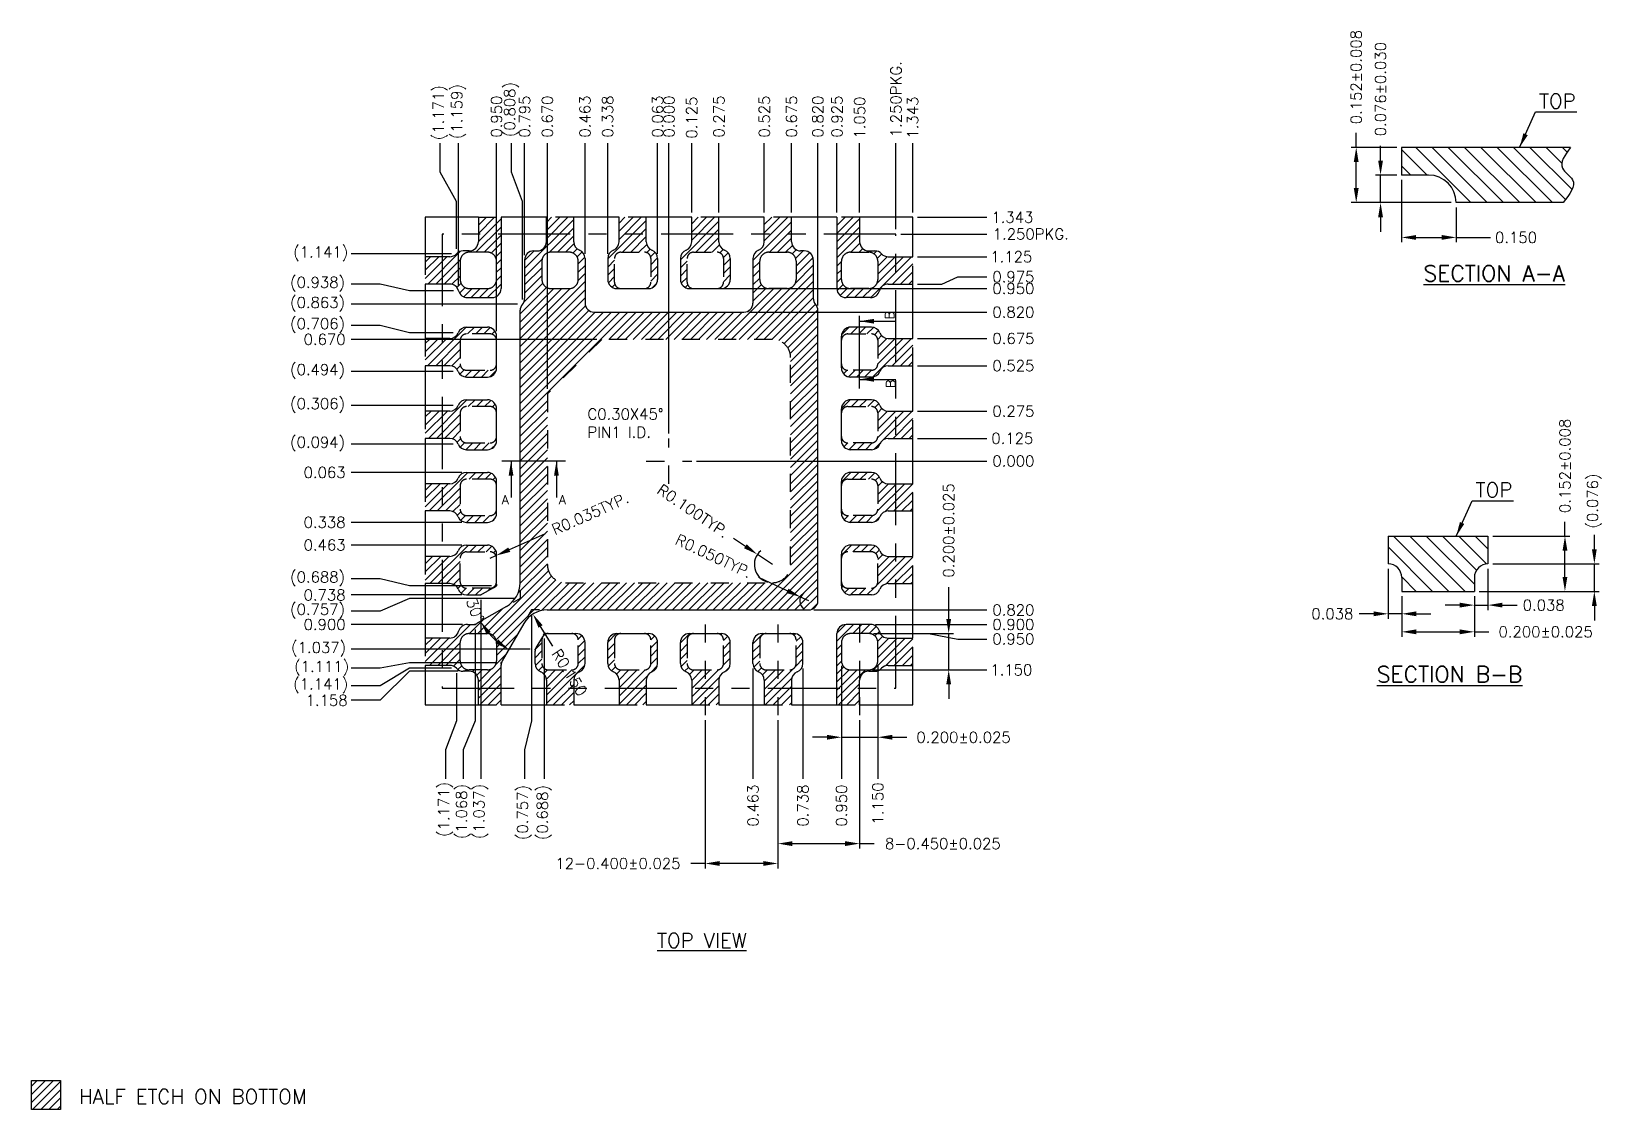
# Model space of a CAD drawing. Header units: millimetres. Extents: x 417 to 425.65, y 88.35 to 94.29.
import ezdxf
from ezdxf.enums import TextEntityAlignment as Align

# ---------------------------------------------------------------- set-up
doc = ezdxf.new("R2010")
doc.units = ezdxf.units.MM
doc.header["$LTSCALE"] = 0.5
doc.header["$PDMODE"] = 98
for name, pattern in [('CENTER', [50.8, 31.75, -6.35, 6.35, -6.35]), ('HIDDEN', [0.375, 0.25, -0.125]), ('PHANTOM2', [31.75, 15.875, -3.175, 3.175, -3.175, 3.175, -3.175])]:
    doc.linetypes.add(name, pattern=pattern)
for name, color, linetype in [('1D', 4, 'Continuous'), ('BTM', 7, 'HIDDEN'), ('CEN', 2, 'CENTER'), ('DEF', 5, 'Continuous'), ('DIM', 3, 'Continuous'), ('HEB', 4, 'Continuous'), ('PKG', 1, 'PHANTOM2')]:
    doc.layers.add(name, color=color, linetype=linetype)
doc.styles.add('SIMPLEX', font='simplex.shx', dxfattribs={"bigfont": 'AllInOneBig.shx'})
doc.dimstyles.new('SHEET3', dxfattribs={"dimtxt": 0.06, "dimasz": 0.08, "dimexe": 0.027, "dimexo": 0.027, "dimgap": 0.027, "dimtad": 1, "dimdec": 3, "dimrnd": 5e-06, "dimzin": 1, "dimtxsty": 'SIMPLEX', "dimcen": 0.1905, "dimclrd": 256, "dimclre": 256, "dimclrt": 256, "dimazin": 3, "dimtp": 0.03, "dimtm": 0.05, "dimtfac": 0.8, "dimtdec": 3, "dimtmove": 0, "dimatfit": 3, "dimfxl": 0.05, "dimtzin": 4, "dimlwd": -1, "dimlwe": -1})

msp = doc.modelspace()

# ---------------------------------------------------------------- texts
at = {"linetype": 'ByBlock', "style": 'SIMPLEX'}
msp.add_text('HALF ETCH ON BOTTOM', height=0.08, dxfattribs=at).set_placement((417.259, 88.4229), align=Align.MIDDLE_LEFT)
at = {"color": 0, "ltscale": 0.1, "char_height": 0.08, "attachment_point": 1, "style": 'SIMPLEX'}
for insert in [(425.3011, 93.9445), (424.9516, 91.8038)]:
    msp.add_mtext_dynamic_manual_height_columns('TOP', width=0.131646, gutter_width=12.5, heights=[0], dxfattribs=dict(at, insert=insert))
at = {"color": 0, "linetype": 'ByBlock', "char_height": 0.08823, "attachment_point": 5, "style": 'SIMPLEX'}
for s, insert in [('{\\LSECTION A-A}', (425.0547, 92.9559)), ('{\\LSECTION B-B}', (424.8086, 90.748))]:
    msp.add_mtext(s, dxfattribs=dict(at, insert=insert))
at = {"layer": '1D', "linetype": 'ByBlock', "style": 'SIMPLEX'}
msp.add_text('%%UTOP VIEW', height=0.08, dxfattribs=at).set_placement((420.4429, 89.2825), align=Align.MIDDLE_LEFT)
at = {"layer": '1D', "color": 0, "ltscale": 0.1, "insert": (420.0596, 92.2111), "char_height": 0.06, "width": 2.79e-14, "attachment_point": 1, "style": 'SIMPLEX'}
msp.add_mtext('C0.30X45%%D\\PPIN1 I.D.', dxfattribs=at)
at = {"layer": 'DIM', "ltscale": 0.1, "char_height": 0.05, "attachment_point": 1, "rotation": 90, "style": 'SIMPLEX'}
for insert in [(421.6987, 92.703), (421.7045, 92.3249)]:
    msp.add_mtext_dynamic_manual_height_columns('B', width=0.02353, gutter_width=12.5, heights=[0], dxfattribs=dict(at, insert=insert))
at = {"layer": 'DIM', "ltscale": 0.1, "char_height": 0.05, "attachment_point": 1, "style": 'SIMPLEX'}
for insert in [(419.5877, 91.7347), (419.9027, 91.7347)]:
    msp.add_mtext_dynamic_manual_height_columns('A', width=0.02353, gutter_width=12.5, heights=[0], dxfattribs=dict(at, insert=insert))

# ---------------------------------------------------------------- blocks, each defined once
blk = doc.blocks.new('*D5')
at = {"layer": 'Defpoints', "color": 0, "ltscale": 0.1, "transparency": 16777216}
for p in [(420.5089, 91.9224), (420.6339, 91.9224), (422.2589, 91.9224)]:
    blk.add_point(p, dxfattribs=at)
at = {"layer": 'DIM', "ltscale": 0.1, "transparency": 16777216}
blk.add_line((420.6609, 91.9224), (422.2589, 91.9224), dxfattribs=at)
at = {"layer": 'DIM', "ltscale": 0.1, "transparency": 16777216, "insert": (422.4059, 91.9224), "char_height": 0.06, "attachment_point": 5, "style": 'SIMPLEX'}
blk.add_mtext('\\A1;0.000', dxfattribs=at)
blk = doc.blocks.new('*D6')
at = {"layer": 'Defpoints', "color": 0, "ltscale": 0.1, "transparency": 16777216}
for p in [(420.5089, 93.6724), (420.5089, 92.0474), (420.5089, 91.9224)]:
    blk.add_point(p, dxfattribs=at)
at = {"layer": 'DIM', "ltscale": 0.1, "transparency": 16777216}
blk.add_line((420.5089, 92.0744), (420.5089, 93.6724), dxfattribs=at)
at = {"layer": 'DIM', "ltscale": 0.1, "transparency": 16777216, "insert": (420.5089, 93.8194), "char_height": 0.06, "attachment_point": 5, "rotation": 90, "style": 'SIMPLEX'}
blk.add_mtext('\\A1;0.000', dxfattribs=at)
blk = doc.blocks.new('*D7')
at = {"layer": 'Defpoints', "color": 0, "ltscale": 0.1, "transparency": 16777216}
for p in [(420.4464, 93.6724), (420.4464, 93.0372), (420.5089, 91.9224)]:
    blk.add_point(p, dxfattribs=at)
at = {"layer": 'DIM', "ltscale": 0.1, "transparency": 16777216}
blk.add_line((420.4464, 93.0642), (420.4464, 93.6724), dxfattribs=at)
at = {"layer": 'DIM', "ltscale": 0.1, "transparency": 16777216, "insert": (420.4464, 93.8194), "char_height": 0.06, "attachment_point": 5, "rotation": 90, "style": 'SIMPLEX'}
blk.add_mtext('\\A1;0.063', dxfattribs=at)
blk = doc.blocks.new('*D8')
at = {"layer": 'Defpoints', "color": 0, "ltscale": 0.1, "transparency": 16777216}
for p in [(420.1714, 93.6724), (420.1714, 93.0372), (420.5089, 91.9224)]:
    blk.add_point(p, dxfattribs=at)
at = {"layer": 'DIM', "ltscale": 0.1, "transparency": 16777216}
blk.add_line((420.1714, 93.0642), (420.1714, 93.6724), dxfattribs=at)
at = {"layer": 'DIM', "ltscale": 0.1, "transparency": 16777216, "insert": (420.1714, 93.8194), "char_height": 0.06, "attachment_point": 5, "rotation": 90, "style": 'SIMPLEX'}
blk.add_mtext('\\A1;0.338', dxfattribs=at)
blk = doc.blocks.new('*D9')
at = {"layer": 'Defpoints', "color": 0, "ltscale": 0.1, "transparency": 16777216}
for p in [(420.0464, 93.6724), (420.0464, 93.0372), (420.5089, 91.9224)]:
    blk.add_point(p, dxfattribs=at)
at = {"layer": 'DIM', "ltscale": 0.1, "transparency": 16777216}
blk.add_line((420.0464, 93.0642), (420.0464, 93.6724), dxfattribs=at)
at = {"layer": 'DIM', "ltscale": 0.1, "transparency": 16777216, "insert": (420.0464, 93.8194), "char_height": 0.06, "attachment_point": 5, "rotation": 90, "style": 'SIMPLEX'}
blk.add_mtext('\\A1;0.463', dxfattribs=at)
blk = doc.blocks.new('*D10')
at = {"layer": 'Defpoints', "color": 0, "ltscale": 0.1, "transparency": 16777216}
for p in [(419.7139, 93.6724), (419.7139, 93.0299), (420.5089, 91.9224)]:
    blk.add_point(p, dxfattribs=at)
at = {"layer": 'DIM', "ltscale": 0.1, "transparency": 16777216}
blk.add_line((419.7139, 93.0569), (419.7139, 93.6724), dxfattribs=at)
at = {"layer": 'DIM', "ltscale": 0.1, "transparency": 16777216, "insert": (419.7139, 93.8194), "char_height": 0.06, "attachment_point": 5, "rotation": 90, "style": 'SIMPLEX'}
blk.add_mtext('\\A1;0.795', dxfattribs=at)
blk = doc.blocks.new('*D11')
at = {"layer": 'Defpoints', "color": 0, "ltscale": 0.1, "transparency": 16777216}
for p in [(421.7589, 93.1724), (422.2589, 93.1724), (420.5089, 91.9224)]:
    blk.add_point(p, dxfattribs=at)
at = {"layer": 'DIM', "ltscale": 0.1, "transparency": 16777216}
blk.add_line((421.7859, 93.1724), (422.2589, 93.1724), dxfattribs=at)
at = {"layer": 'DIM', "ltscale": 0.1, "transparency": 16777216, "insert": (422.5016, 93.1724), "char_height": 0.06, "attachment_point": 5, "style": 'SIMPLEX'}
blk.add_mtext('\\A1;1.250PKG.', dxfattribs=at)
blk = doc.blocks.new('*D12')
at = {"layer": 'Defpoints', "color": 0, "ltscale": 0.1, "transparency": 16777216}
for p in [(421.8514, 93.2649), (422.2589, 93.2649), (420.5089, 91.9224)]:
    blk.add_point(p, dxfattribs=at)
at = {"layer": 'DIM', "ltscale": 0.1, "transparency": 16777216}
blk.add_line((421.8784, 93.2649), (422.2589, 93.2649), dxfattribs=at)
at = {"layer": 'DIM', "ltscale": 0.1, "transparency": 16777216, "insert": (422.4001, 93.2649), "char_height": 0.06, "attachment_point": 5, "style": 'SIMPLEX'}
blk.add_mtext('\\A1;1.343', dxfattribs=at)
blk = doc.blocks.new('*D13')
at = {"layer": 'Defpoints', "color": 0, "ltscale": 0.1, "transparency": 16777216}
for p in [(421.8514, 93.0474), (422.2589, 93.0474), (420.5089, 91.9224)]:
    blk.add_point(p, dxfattribs=at)
at = {"layer": 'DIM', "ltscale": 0.1, "transparency": 16777216}
blk.add_line((421.8784, 93.0474), (422.2589, 93.0474), dxfattribs=at)
at = {"layer": 'DIM', "ltscale": 0.1, "transparency": 16777216, "insert": (422.3944, 93.0474), "char_height": 0.06, "attachment_point": 5, "style": 'SIMPLEX'}
blk.add_mtext('\\A1;1.125', dxfattribs=at)
blk = doc.blocks.new('*D14')
at = {"layer": 'Defpoints', "color": 0, "ltscale": 0.1, "transparency": 16777216}
for p in [(421.8514, 92.8974), (422.2589, 92.9374), (420.5089, 91.9224)]:
    blk.add_point(p, dxfattribs=at)
at = {"layer": 'DIM', "ltscale": 0.1, "transparency": 16777216}
for p, q in [((421.8784, 92.8974), (422.0114, 92.8974)), ((422.0114, 92.8974), (422.0989, 92.9374)), ((422.0989, 92.9374), (422.2589, 92.9374))]:
    blk.add_line(p, q, dxfattribs=at)
at = {"layer": 'DIM', "ltscale": 0.1, "transparency": 16777216, "insert": (422.4059, 92.9374), "char_height": 0.06, "attachment_point": 5, "style": 'SIMPLEX'}
blk.add_mtext('\\A1;0.975', dxfattribs=at)
blk = doc.blocks.new('*D15')
at = {"layer": 'Defpoints', "color": 0, "ltscale": 0.1, "transparency": 16777216}
for p in [(421.8514, 92.5974), (422.2589, 92.5974), (420.5089, 91.9224)]:
    blk.add_point(p, dxfattribs=at)
at = {"layer": 'DIM', "ltscale": 0.1, "transparency": 16777216}
blk.add_line((421.8784, 92.5974), (422.2589, 92.5974), dxfattribs=at)
at = {"layer": 'DIM', "ltscale": 0.1, "transparency": 16777216, "insert": (422.4059, 92.5974), "char_height": 0.06, "attachment_point": 5, "style": 'SIMPLEX'}
blk.add_mtext('\\A1;0.675', dxfattribs=at)
blk = doc.blocks.new('*D16')
at = {"layer": 'Defpoints', "color": 0, "ltscale": 0.1, "transparency": 16777216}
for p in [(421.8514, 92.4474), (422.2589, 92.4474), (420.5089, 91.9224)]:
    blk.add_point(p, dxfattribs=at)
at = {"layer": 'DIM', "ltscale": 0.1, "transparency": 16777216}
blk.add_line((421.8784, 92.4474), (422.2589, 92.4474), dxfattribs=at)
at = {"layer": 'DIM', "ltscale": 0.1, "transparency": 16777216, "insert": (422.4059, 92.4474), "char_height": 0.06, "attachment_point": 5, "style": 'SIMPLEX'}
blk.add_mtext('\\A1;0.525', dxfattribs=at)
blk = doc.blocks.new('*D17')
at = {"layer": 'Defpoints', "color": 0, "ltscale": 0.1, "transparency": 16777216}
for p in [(421.8514, 92.1974), (422.2589, 92.1974), (420.5089, 91.9224)]:
    blk.add_point(p, dxfattribs=at)
at = {"layer": 'DIM', "ltscale": 0.1, "transparency": 16777216}
blk.add_line((421.8784, 92.1974), (422.2589, 92.1974), dxfattribs=at)
at = {"layer": 'DIM', "ltscale": 0.1, "transparency": 16777216, "insert": (422.4059, 92.1974), "char_height": 0.06, "attachment_point": 5, "style": 'SIMPLEX'}
blk.add_mtext('\\A1;0.275', dxfattribs=at)
blk = doc.blocks.new('*D18')
at = {"layer": 'Defpoints', "color": 0, "ltscale": 0.1, "transparency": 16777216}
for p in [(421.8514, 92.0474), (422.2589, 92.0474), (420.5089, 91.9224)]:
    blk.add_point(p, dxfattribs=at)
at = {"layer": 'DIM', "ltscale": 0.1, "transparency": 16777216}
blk.add_line((421.8784, 92.0474), (422.2589, 92.0474), dxfattribs=at)
at = {"layer": 'DIM', "ltscale": 0.1, "transparency": 16777216, "insert": (422.4001, 92.0474), "char_height": 0.06, "attachment_point": 5, "style": 'SIMPLEX'}
blk.add_mtext('\\A1;0.125', dxfattribs=at)
blk = doc.blocks.new('*D19')
at = {"layer": 'Defpoints', "color": 0, "ltscale": 0.1, "transparency": 16777216}
for p in [(418.7589, 92.5924), (420.1389, 92.5924), (420.5089, 91.9224)]:
    blk.add_point(p, dxfattribs=at)
at = {"layer": 'DIM', "ltscale": 0.1, "transparency": 16777216}
blk.add_line((420.1119, 92.5924), (418.7589, 92.5924), dxfattribs=at)
at = {"layer": 'DIM', "ltscale": 0.1, "transparency": 16777216, "insert": (418.6119, 92.5924), "char_height": 0.06, "attachment_point": 5, "style": 'SIMPLEX'}
blk.add_mtext('\\A1;0.670', dxfattribs=at)
blk = doc.blocks.new('*D20')
at = {"layer": 'Defpoints', "color": 0, "ltscale": 0.1, "transparency": 16777216}
for p in [(419.8389, 93.6724), (419.8389, 92.2924), (420.5089, 91.9224)]:
    blk.add_point(p, dxfattribs=at)
at = {"layer": 'DIM', "ltscale": 0.1, "transparency": 16777216}
blk.add_line((419.8389, 92.3194), (419.8389, 93.6724), dxfattribs=at)
at = {"layer": 'DIM', "ltscale": 0.1, "transparency": 16777216, "insert": (419.8389, 93.8194), "char_height": 0.06, "attachment_point": 5, "rotation": 90, "style": 'SIMPLEX'}
blk.add_mtext('\\A1;0.670', dxfattribs=at)
blk = doc.blocks.new('*D21')
at = {"layer": 'Defpoints', "color": 0, "ltscale": 0.1, "transparency": 16777216}
for p in [(418.7589, 91.8599), (419.3941, 91.8599), (420.5089, 91.9224)]:
    blk.add_point(p, dxfattribs=at)
at = {"layer": 'DIM', "ltscale": 0.1, "transparency": 16777216}
blk.add_line((419.3671, 91.8599), (418.7589, 91.8599), dxfattribs=at)
at = {"layer": 'DIM', "ltscale": 0.1, "transparency": 16777216, "insert": (418.6119, 91.8599), "char_height": 0.06, "attachment_point": 5, "style": 'SIMPLEX'}
blk.add_mtext('\\A1;0.063', dxfattribs=at)
blk = doc.blocks.new('*D22')
at = {"layer": 'Defpoints', "color": 0, "ltscale": 0.1, "transparency": 16777216}
for p in [(420.5089, 91.9224), (418.7589, 91.5849), (419.3941, 91.5849)]:
    blk.add_point(p, dxfattribs=at)
at = {"layer": 'DIM', "ltscale": 0.1, "transparency": 16777216}
blk.add_line((419.3671, 91.5849), (418.7589, 91.5849), dxfattribs=at)
at = {"layer": 'DIM', "ltscale": 0.1, "transparency": 16777216, "insert": (418.6119, 91.5849), "char_height": 0.06, "attachment_point": 5, "style": 'SIMPLEX'}
blk.add_mtext('\\A1;0.338', dxfattribs=at)
blk = doc.blocks.new('*D23')
at = {"layer": 'Defpoints', "color": 0, "ltscale": 0.1, "transparency": 16777216}
for p in [(420.5089, 91.9224), (418.7589, 91.4599), (419.3941, 91.4599)]:
    blk.add_point(p, dxfattribs=at)
at = {"layer": 'DIM', "ltscale": 0.1, "transparency": 16777216}
blk.add_line((419.3671, 91.4599), (418.7589, 91.4599), dxfattribs=at)
at = {"layer": 'DIM', "ltscale": 0.1, "transparency": 16777216, "insert": (418.6119, 91.4599), "char_height": 0.06, "attachment_point": 5, "style": 'SIMPLEX'}
blk.add_mtext('\\A1;0.463', dxfattribs=at)
blk = doc.blocks.new('*D24')
at = {"layer": 'Defpoints', "color": 0, "ltscale": 0.1, "transparency": 16777216}
for p in [(420.5089, 91.9224), (418.7589, 91.1849), (419.3941, 91.1849)]:
    blk.add_point(p, dxfattribs=at)
at = {"layer": 'DIM', "ltscale": 0.1, "transparency": 16777216}
blk.add_line((419.3671, 91.1849), (418.7589, 91.1849), dxfattribs=at)
at = {"layer": 'DIM', "ltscale": 0.1, "transparency": 16777216, "insert": (418.6119, 91.1849), "char_height": 0.06, "attachment_point": 5, "style": 'SIMPLEX'}
blk.add_mtext('\\A1;0.738', dxfattribs=at)
blk = doc.blocks.new('*D25')
at = {"layer": 'Defpoints', "color": 0, "ltscale": 0.1, "transparency": 16777216}
for p in [(420.5089, 91.9224), (421.6195, 91.0224), (422.2589, 91.0224)]:
    blk.add_point(p, dxfattribs=at)
at = {"layer": 'DIM', "ltscale": 0.1, "transparency": 16777216}
blk.add_line((421.6465, 91.0224), (422.2589, 91.0224), dxfattribs=at)
at = {"layer": 'DIM', "ltscale": 0.1, "transparency": 16777216, "insert": (422.4059, 91.0224), "char_height": 0.06, "attachment_point": 5, "style": 'SIMPLEX'}
blk.add_mtext('\\A1;0.900', dxfattribs=at)
blk = doc.blocks.new('*D26')
at = {"layer": 'Defpoints', "color": 0, "ltscale": 0.1, "transparency": 16777216}
for p in [(420.5089, 91.9224), (421.2789, 91.1024), (422.2589, 91.1024)]:
    blk.add_point(p, dxfattribs=at)
at = {"layer": 'DIM', "ltscale": 0.1, "transparency": 16777216}
blk.add_line((421.3059, 91.1024), (422.2589, 91.1024), dxfattribs=at)
at = {"layer": 'DIM', "ltscale": 0.1, "transparency": 16777216, "insert": (422.4059, 91.1024), "char_height": 0.06, "attachment_point": 5, "style": 'SIMPLEX'}
blk.add_mtext('\\A1;0.820', dxfattribs=at)
blk = doc.blocks.new('*D27')
at = {"layer": 'Defpoints', "color": 0, "ltscale": 0.1, "transparency": 16777216}
for p in [(420.6339, 93.6724), (420.6339, 93.2649), (420.5089, 91.9224)]:
    blk.add_point(p, dxfattribs=at)
at = {"layer": 'DIM', "ltscale": 0.1, "transparency": 16777216}
blk.add_line((420.6339, 93.2919), (420.6339, 93.6724), dxfattribs=at)
at = {"layer": 'DIM', "ltscale": 0.1, "transparency": 16777216, "insert": (420.6339, 93.8137), "char_height": 0.06, "attachment_point": 5, "rotation": 90, "style": 'SIMPLEX'}
blk.add_mtext('\\A1;0.125', dxfattribs=at)
blk = doc.blocks.new('*D28')
at = {"layer": 'Defpoints', "color": 0, "ltscale": 0.1, "transparency": 16777216}
for p in [(420.7839, 93.6724), (420.7839, 93.2649), (420.5089, 91.9224)]:
    blk.add_point(p, dxfattribs=at)
at = {"layer": 'DIM', "ltscale": 0.1, "transparency": 16777216}
blk.add_line((420.7839, 93.2919), (420.7839, 93.6724), dxfattribs=at)
at = {"layer": 'DIM', "ltscale": 0.1, "transparency": 16777216, "insert": (420.7839, 93.8194), "char_height": 0.06, "attachment_point": 5, "rotation": 90, "style": 'SIMPLEX'}
blk.add_mtext('\\A1;0.275', dxfattribs=at)
blk = doc.blocks.new('*D29')
at = {"layer": 'Defpoints', "color": 0, "ltscale": 0.1, "transparency": 16777216}
for p in [(421.0339, 93.6724), (421.0339, 93.2649), (420.5089, 91.9224)]:
    blk.add_point(p, dxfattribs=at)
at = {"layer": 'DIM', "ltscale": 0.1, "transparency": 16777216}
blk.add_line((421.0339, 93.2919), (421.0339, 93.6724), dxfattribs=at)
at = {"layer": 'DIM', "ltscale": 0.1, "transparency": 16777216, "insert": (421.0339, 93.8194), "char_height": 0.06, "attachment_point": 5, "rotation": 90, "style": 'SIMPLEX'}
blk.add_mtext('\\A1;0.525', dxfattribs=at)
blk = doc.blocks.new('*D30')
at = {"layer": 'Defpoints', "color": 0, "ltscale": 0.1, "transparency": 16777216}
for p in [(421.1839, 93.6724), (421.1839, 93.2649), (420.5089, 91.9224)]:
    blk.add_point(p, dxfattribs=at)
at = {"layer": 'DIM', "ltscale": 0.1, "transparency": 16777216}
blk.add_line((421.1839, 93.2919), (421.1839, 93.6724), dxfattribs=at)
at = {"layer": 'DIM', "ltscale": 0.1, "transparency": 16777216, "insert": (421.1839, 93.8194), "char_height": 0.06, "attachment_point": 5, "rotation": 90, "style": 'SIMPLEX'}
blk.add_mtext('\\A1;0.675', dxfattribs=at)
blk = doc.blocks.new('*D31')
at = {"layer": 'Defpoints', "color": 0, "ltscale": 0.1, "transparency": 16777216}
for p in [(421.4339, 93.6724), (421.4339, 93.2649), (420.5089, 91.9224)]:
    blk.add_point(p, dxfattribs=at)
at = {"layer": 'DIM', "ltscale": 0.1, "transparency": 16777216}
blk.add_line((421.4339, 93.2919), (421.4339, 93.6724), dxfattribs=at)
at = {"layer": 'DIM', "ltscale": 0.1, "transparency": 16777216, "insert": (421.4339, 93.8194), "char_height": 0.06, "attachment_point": 5, "rotation": 90, "style": 'SIMPLEX'}
blk.add_mtext('\\A1;0.925', dxfattribs=at)
blk = doc.blocks.new('*D32')
at = {"layer": 'Defpoints', "color": 0, "ltscale": 0.1, "transparency": 16777216}
for p in [(421.5589, 93.6724), (421.5589, 93.2649), (420.5089, 91.9224)]:
    blk.add_point(p, dxfattribs=at)
at = {"layer": 'DIM', "ltscale": 0.1, "transparency": 16777216}
blk.add_line((421.5589, 93.2919), (421.5589, 93.6724), dxfattribs=at)
at = {"layer": 'DIM', "ltscale": 0.1, "transparency": 16777216, "insert": (421.5589, 93.8137), "char_height": 0.06, "attachment_point": 5, "rotation": 90, "style": 'SIMPLEX'}
blk.add_mtext('\\A1;1.050', dxfattribs=at)
blk = doc.blocks.new('*D33')
at = {"layer": 'Defpoints', "color": 0, "ltscale": 0.1, "transparency": 16777216}
for p in [(419.2482, 93.6724), (419.3382, 93.0636), (420.5089, 91.9224)]:
    blk.add_point(p, dxfattribs=at)
at = {"layer": 'DIM', "ltscale": 0.1, "transparency": 16777216}
for p, q in [((419.2482, 93.5124), (419.2482, 93.6724)), ((419.3382, 93.3524), (419.2482, 93.5124)), ((419.3382, 93.0906), (419.3382, 93.3524))]:
    blk.add_line(p, q, dxfattribs=at)
at = {"layer": 'DIM', "ltscale": 0.1, "transparency": 16777216, "insert": (419.2482, 93.8408), "char_height": 0.06, "attachment_point": 5, "rotation": 90, "style": 'SIMPLEX'}
blk.add_mtext('\\A1;(1.171)', dxfattribs=at)
blk = doc.blocks.new('*D34')
at = {"layer": 'Defpoints', "color": 0, "ltscale": 0.1, "transparency": 16777216}
for p in [(418.7589, 93.0636), (419.3382, 93.0636), (420.5089, 91.9224)]:
    blk.add_point(p, dxfattribs=at)
at = {"layer": 'DIM', "ltscale": 0.1, "transparency": 16777216}
blk.add_line((419.3112, 93.0636), (418.7589, 93.0636), dxfattribs=at)
at = {"layer": 'DIM', "ltscale": 0.1, "transparency": 16777216, "insert": (418.5904, 93.0636), "char_height": 0.06, "attachment_point": 5, "style": 'SIMPLEX'}
blk.add_mtext('\\A1;(1.141)', dxfattribs=at)
blk = doc.blocks.new('*D35')
at = {"layer": 'Defpoints', "color": 0, "ltscale": 0.1, "transparency": 16777216}
for p in [(418.7589, 92.8962), (419.3498, 92.8599), (420.5089, 91.9224)]:
    blk.add_point(p, dxfattribs=at)
at = {"layer": 'DIM', "ltscale": 0.1, "transparency": 16777216}
for p, q in [((418.9189, 92.8962), (418.7589, 92.8962)), ((419.0789, 92.8599), (418.9189, 92.8962)), ((419.3228, 92.8599), (419.0789, 92.8599))]:
    blk.add_line(p, q, dxfattribs=at)
at = {"layer": 'DIM', "ltscale": 0.1, "transparency": 16777216, "insert": (418.5733, 92.8962), "char_height": 0.06, "attachment_point": 5, "style": 'SIMPLEX'}
blk.add_mtext('\\A1;(0.938)', dxfattribs=at)
blk = doc.blocks.new('*D36')
at = {"layer": 'Defpoints', "color": 0, "ltscale": 0.1, "transparency": 16777216}
for p in [(420.9214, 92.7424), (422.2589, 92.7424), (420.5089, 91.9224)]:
    blk.add_point(p, dxfattribs=at)
at = {"layer": 'DIM', "ltscale": 0.1, "transparency": 16777216}
blk.add_line((420.9484, 92.7424), (422.2589, 92.7424), dxfattribs=at)
at = {"layer": 'DIM', "ltscale": 0.1, "transparency": 16777216, "insert": (422.4059, 92.7424), "char_height": 0.06, "attachment_point": 5, "style": 'SIMPLEX'}
blk.add_mtext('\\A1;0.820', dxfattribs=at)
blk = doc.blocks.new('*D37')
at = {"layer": 'Defpoints', "color": 0, "ltscale": 0.1, "transparency": 16777216}
for p in [(418.7589, 92.7855), (419.7014, 92.7855), (420.5089, 91.9224)]:
    blk.add_point(p, dxfattribs=at)
at = {"layer": 'DIM', "ltscale": 0.1, "transparency": 16777216}
blk.add_line((419.6744, 92.7855), (418.7589, 92.7855), dxfattribs=at)
at = {"layer": 'DIM', "ltscale": 0.1, "transparency": 16777216, "insert": (418.5733, 92.7855), "char_height": 0.06, "attachment_point": 5, "style": 'SIMPLEX'}
blk.add_mtext('\\A1;(0.863)', dxfattribs=at)
blk = doc.blocks.new('*D38')
at = {"layer": 'Defpoints', "color": 0, "ltscale": 0.1, "transparency": 16777216}
for p in [(418.7589, 92.6686), (419.3477, 92.6286), (420.5089, 91.9224)]:
    blk.add_point(p, dxfattribs=at)
at = {"layer": 'DIM', "ltscale": 0.1, "transparency": 16777216}
for p, q in [((418.9189, 92.6686), (418.7589, 92.6686)), ((419.0789, 92.6286), (418.9189, 92.6686)), ((419.3207, 92.6286), (419.0789, 92.6286))]:
    blk.add_line(p, q, dxfattribs=at)
at = {"layer": 'DIM', "ltscale": 0.1, "transparency": 16777216, "insert": (418.5733, 92.6686), "char_height": 0.06, "attachment_point": 5, "style": 'SIMPLEX'}
blk.add_mtext('\\A1;(0.706)', dxfattribs=at)
blk = doc.blocks.new('*D39')
at = {"layer": 'Defpoints', "color": 0, "ltscale": 0.1, "transparency": 16777216}
for p in [(418.7589, 92.4161), (419.3477, 92.4161), (420.5089, 91.9224)]:
    blk.add_point(p, dxfattribs=at)
at = {"layer": 'DIM', "ltscale": 0.1, "transparency": 16777216}
blk.add_line((419.3207, 92.4161), (418.7589, 92.4161), dxfattribs=at)
at = {"layer": 'DIM', "ltscale": 0.1, "transparency": 16777216, "insert": (418.5733, 92.4161), "char_height": 0.06, "attachment_point": 5, "style": 'SIMPLEX'}
blk.add_mtext('\\A1;(0.494)', dxfattribs=at)
blk = doc.blocks.new('*D40')
at = {"layer": 'Defpoints', "color": 0, "ltscale": 0.1, "transparency": 16777216}
for p in [(418.7589, 92.2286), (419.3477, 92.2286), (420.5089, 91.9224)]:
    blk.add_point(p, dxfattribs=at)
at = {"layer": 'DIM', "ltscale": 0.1, "transparency": 16777216}
blk.add_line((419.3207, 92.2286), (418.7589, 92.2286), dxfattribs=at)
at = {"layer": 'DIM', "ltscale": 0.1, "transparency": 16777216, "insert": (418.5733, 92.2286), "char_height": 0.06, "attachment_point": 5, "style": 'SIMPLEX'}
blk.add_mtext('\\A1;(0.306)', dxfattribs=at)
blk = doc.blocks.new('*D41')
at = {"layer": 'Defpoints', "color": 0, "ltscale": 0.1, "transparency": 16777216}
for p in [(418.7589, 92.0161), (419.3477, 92.0161), (420.5089, 91.9224)]:
    blk.add_point(p, dxfattribs=at)
at = {"layer": 'DIM', "ltscale": 0.1, "transparency": 16777216}
blk.add_line((419.3207, 92.0161), (418.7589, 92.0161), dxfattribs=at)
at = {"layer": 'DIM', "ltscale": 0.1, "transparency": 16777216, "insert": (418.5733, 92.0161), "char_height": 0.06, "attachment_point": 5, "style": 'SIMPLEX'}
blk.add_mtext('\\A1;(0.094)', dxfattribs=at)
blk = doc.blocks.new('*D42')
at = {"layer": 'Defpoints', "color": 0, "ltscale": 0.1, "transparency": 16777216}
for p in [(420.5089, 91.9224), (418.7589, 91.0224), (419.3982, 91.0224)]:
    blk.add_point(p, dxfattribs=at)
at = {"layer": 'DIM', "ltscale": 0.1, "transparency": 16777216}
blk.add_line((419.3712, 91.0224), (418.7589, 91.0224), dxfattribs=at)
at = {"layer": 'DIM', "ltscale": 0.1, "transparency": 16777216, "insert": (418.6119, 91.0224), "char_height": 0.06, "attachment_point": 5, "style": 'SIMPLEX'}
blk.add_mtext('\\A1;0.900', dxfattribs=at)
blk = doc.blocks.new('*D43')
at = {"layer": 'Defpoints', "color": 0, "ltscale": 0.1, "transparency": 16777216}
for p in [(420.5089, 91.9224), (419.3751, 90.7649), (418.7589, 90.6049)]:
    blk.add_point(p, dxfattribs=at)
at = {"layer": 'DIM', "ltscale": 0.1, "transparency": 16777216}
for p, q in [((419.0789, 90.7649), (418.9189, 90.6049)), ((419.3481, 90.7649), (419.0789, 90.7649)), ((418.9189, 90.6049), (418.7589, 90.6049))]:
    blk.add_line(p, q, dxfattribs=at)
at = {"layer": 'DIM', "ltscale": 0.1, "transparency": 16777216, "insert": (418.6233, 90.6049), "char_height": 0.06, "attachment_point": 5, "style": 'SIMPLEX'}
blk.add_mtext('\\A1;1.158', dxfattribs=at)
blk = doc.blocks.new('*D44')
at = {"layer": 'Defpoints', "color": 0, "ltscale": 0.1, "transparency": 16777216}
for p in [(420.5089, 91.9224), (419.3382, 90.7811), (419.2782, 90.1724)]:
    blk.add_point(p, dxfattribs=at)
at = {"layer": 'DIM', "ltscale": 0.1, "transparency": 16777216}
for p, q in [((419.3382, 90.7541), (419.3382, 90.4924)), ((419.3382, 90.4924), (419.2782, 90.3324)), ((419.2782, 90.3324), (419.2782, 90.1724))]:
    blk.add_line(p, q, dxfattribs=at)
at = {"layer": 'DIM', "ltscale": 0.1, "transparency": 16777216, "insert": (419.2782, 90.004), "char_height": 0.06, "attachment_point": 5, "rotation": 90, "style": 'SIMPLEX'}
blk.add_mtext('\\A1;(1.171)', dxfattribs=at)
blk = doc.blocks.new('*D45')
at = {"layer": 'Defpoints', "color": 0, "ltscale": 0.1, "transparency": 16777216}
for p in [(420.5089, 91.9224), (419.4723, 91.1849), (419.4723, 90.1724)]:
    blk.add_point(p, dxfattribs=at)
at = {"layer": 'DIM', "ltscale": 0.1, "transparency": 16777216}
blk.add_line((419.4723, 91.1579), (419.4723, 90.1724), dxfattribs=at)
at = {"layer": 'DIM', "ltscale": 0.1, "transparency": 16777216, "insert": (419.4723, 89.9925), "char_height": 0.06, "attachment_point": 5, "rotation": 90, "style": 'SIMPLEX'}
blk.add_mtext('\\A1;(1.037)', dxfattribs=at)
blk = doc.blocks.new('*D46')
at = {"layer": 'Defpoints', "color": 0, "ltscale": 0.1, "transparency": 16777216}
for p in [(419.5589, 93.6724), (419.5589, 92.6099), (420.5089, 91.9224)]:
    blk.add_point(p, dxfattribs=at)
at = {"layer": 'DIM', "ltscale": 0.1, "transparency": 16777216}
blk.add_line((419.5589, 92.6369), (419.5589, 93.6724), dxfattribs=at)
at = {"layer": 'DIM', "ltscale": 0.1, "transparency": 16777216, "insert": (419.5589, 93.8194), "char_height": 0.06, "attachment_point": 5, "rotation": 90, "style": 'SIMPLEX'}
blk.add_mtext('\\A1;0.950', dxfattribs=at)
blk = doc.blocks.new('*D47')
at = {"layer": 'Defpoints', "color": 0, "ltscale": 0.1, "transparency": 16777216}
for p in [(420.5089, 91.9224), (418.7589, 91.2736), (419.5589, 91.2349)]:
    blk.add_point(p, dxfattribs=at)
at = {"layer": 'DIM', "ltscale": 0.1, "transparency": 16777216}
for p, q in [((418.9189, 91.2736), (418.7589, 91.2736)), ((419.0789, 91.2349), (418.9189, 91.2736)), ((419.5319, 91.2349), (419.0789, 91.2349))]:
    blk.add_line(p, q, dxfattribs=at)
at = {"layer": 'DIM', "ltscale": 0.1, "transparency": 16777216, "insert": (418.5733, 91.2736), "char_height": 0.06, "attachment_point": 5, "style": 'SIMPLEX'}
blk.add_mtext('\\A1;(0.688)', dxfattribs=at)
blk = doc.blocks.new('*D48')
at = {"layer": 'Defpoints', "color": 0, "ltscale": 0.1, "transparency": 16777216}
for p in [(419.3498, 93.6724), (419.3498, 92.8599), (420.5089, 91.9224)]:
    blk.add_point(p, dxfattribs=at)
at = {"layer": 'DIM', "ltscale": 0.1, "transparency": 16777216}
blk.add_line((419.3498, 92.8869), (419.3498, 93.6724), dxfattribs=at)
at = {"layer": 'DIM', "ltscale": 0.1, "transparency": 16777216, "insert": (419.3498, 93.8465), "char_height": 0.06, "attachment_point": 5, "rotation": 90, "style": 'SIMPLEX'}
blk.add_mtext('\\A1;(1.159)', dxfattribs=at)
blk = doc.blocks.new('*D49')
at = {"layer": 'Defpoints', "color": 0, "ltscale": 0.1, "transparency": 16777216}
for p in [(420.5089, 91.9224), (419.3382, 90.7811), (418.7589, 90.6849)]:
    blk.add_point(p, dxfattribs=at)
at = {"layer": 'DIM', "ltscale": 0.1, "transparency": 16777216}
for p, q in [((419.0789, 90.7811), (418.9189, 90.6849)), ((419.3112, 90.7811), (419.0789, 90.7811)), ((418.9189, 90.6849), (418.7589, 90.6849))]:
    blk.add_line(p, q, dxfattribs=at)
at = {"layer": 'DIM', "ltscale": 0.1, "transparency": 16777216, "insert": (418.5904, 90.6849), "char_height": 0.06, "attachment_point": 5, "style": 'SIMPLEX'}
blk.add_mtext('\\A1;(1.141)', dxfattribs=at)
blk = doc.blocks.new('*D50')
at = {"layer": 'Defpoints', "color": 0, "ltscale": 0.1, "transparency": 16777216}
for p in [(420.5089, 91.9224), (419.4408, 91.0224), (419.3758, 90.1724)]:
    blk.add_point(p, dxfattribs=at)
at = {"layer": 'DIM', "ltscale": 0.1, "transparency": 16777216}
for p, q in [((419.4408, 90.9954), (419.4408, 90.4924)), ((419.4408, 90.4924), (419.3758, 90.3324)), ((419.3758, 90.3324), (419.3758, 90.1724))]:
    blk.add_line(p, q, dxfattribs=at)
at = {"layer": 'DIM', "ltscale": 0.1, "transparency": 16777216, "insert": (419.3758, 89.9925), "char_height": 0.06, "attachment_point": 5, "rotation": 90, "style": 'SIMPLEX'}
blk.add_mtext('\\A1;(1.068)', dxfattribs=at)
blk = doc.blocks.new('*D51')
at = {"layer": 'Defpoints', "color": 0, "ltscale": 0.1, "transparency": 16777216}
for p in [(421.3289, 93.6724), (421.3289, 92.7524), (420.5089, 91.9224)]:
    blk.add_point(p, dxfattribs=at)
at = {"layer": 'DIM', "ltscale": 0.1, "transparency": 16777216}
blk.add_line((421.3289, 92.7794), (421.3289, 93.6724), dxfattribs=at)
at = {"layer": 'DIM', "ltscale": 0.1, "transparency": 16777216, "insert": (421.3289, 93.8194), "char_height": 0.06, "attachment_point": 5, "rotation": 90, "style": 'SIMPLEX'}
blk.add_mtext('\\A1;0.820', dxfattribs=at)
blk = doc.blocks.new('*D52')
at = {"layer": 'Defpoints', "color": 0, "ltscale": 0.1, "transparency": 16777216}
for p in [(419.6414, 93.6724), (419.7014, 92.7855), (420.5089, 91.9224)]:
    blk.add_point(p, dxfattribs=at)
at = {"layer": 'DIM', "ltscale": 0.1, "transparency": 16777216}
for p, q in [((419.6414, 93.5124), (419.6414, 93.6724)), ((419.7014, 93.3524), (419.6414, 93.5124)), ((419.7014, 92.8125), (419.7014, 93.3524))]:
    blk.add_line(p, q, dxfattribs=at)
at = {"layer": 'DIM', "ltscale": 0.1, "transparency": 16777216, "insert": (419.6414, 93.858), "char_height": 0.06, "attachment_point": 5, "rotation": 90, "style": 'SIMPLEX'}
blk.add_mtext('\\A1;(0.808)', dxfattribs=at)
blk = doc.blocks.new('*D53')
at = {"layer": 'Defpoints', "color": 0, "ltscale": 0.1, "transparency": 16777216}
for p in [(420.5089, 91.9224), (419.7521, 91.1024), (419.7121, 90.1724)]:
    blk.add_point(p, dxfattribs=at)
at = {"layer": 'DIM', "ltscale": 0.1, "transparency": 16777216}
for p, q in [((419.7521, 91.0754), (419.7521, 90.4924)), ((419.7521, 90.4924), (419.7121, 90.3324)), ((419.7121, 90.3324), (419.7121, 90.1724))]:
    blk.add_line(p, q, dxfattribs=at)
at = {"layer": 'DIM', "ltscale": 0.1, "transparency": 16777216, "insert": (419.7121, 89.9868), "char_height": 0.06, "attachment_point": 5, "rotation": 90, "style": 'SIMPLEX'}
blk.add_mtext('\\A1;(0.757)', dxfattribs=at)
blk = doc.blocks.new('*D54')
at = {"layer": 'Defpoints', "color": 0, "ltscale": 0.1, "transparency": 16777216}
for p in [(420.5089, 91.9224), (421.6195, 90.9724), (422.2589, 90.9424)]:
    blk.add_point(p, dxfattribs=at)
at = {"layer": 'DIM', "ltscale": 0.1, "transparency": 16777216}
for p, q in [((421.6465, 90.9724), (421.9389, 90.9724)), ((421.9389, 90.9724), (422.0989, 90.9424)), ((422.0989, 90.9424), (422.2589, 90.9424))]:
    blk.add_line(p, q, dxfattribs=at)
at = {"layer": 'DIM', "ltscale": 0.1, "transparency": 16777216, "insert": (422.4059, 90.9424), "char_height": 0.06, "attachment_point": 5, "style": 'SIMPLEX'}
blk.add_mtext('\\A1;0.950', dxfattribs=at)
blk = doc.blocks.new('*D55')
at = {"layer": 'Defpoints', "color": 0, "ltscale": 0.1, "transparency": 16777216}
for p in [(420.5089, 91.9224), (421.6089, 90.7724), (422.2589, 90.7724)]:
    blk.add_point(p, dxfattribs=at)
at = {"layer": 'DIM', "ltscale": 0.1, "transparency": 16777216}
blk.add_line((421.6359, 90.7724), (422.2589, 90.7724), dxfattribs=at)
at = {"layer": 'DIM', "ltscale": 0.1, "transparency": 16777216, "insert": (422.3944, 90.7724), "char_height": 0.06, "attachment_point": 5, "style": 'SIMPLEX'}
blk.add_mtext('\\A1;1.150', dxfattribs=at)
blk = doc.blocks.new('*D56')
at = {"layer": 'Defpoints', "color": 0, "ltscale": 0.1, "transparency": 16777216}
for p in [(420.5089, 91.9224), (421.6589, 90.8224), (421.6589, 90.1724)]:
    blk.add_point(p, dxfattribs=at)
at = {"layer": 'DIM', "ltscale": 0.1, "transparency": 16777216}
blk.add_line((421.6589, 90.7954), (421.6589, 90.1724), dxfattribs=at)
at = {"layer": 'DIM', "ltscale": 0.1, "transparency": 16777216, "insert": (421.6589, 90.0368), "char_height": 0.06, "attachment_point": 5, "rotation": 90, "style": 'SIMPLEX'}
blk.add_mtext('\\A1;1.150', dxfattribs=at)
blk = doc.blocks.new('*D57')
at = {"layer": 'Defpoints', "color": 0, "ltscale": 0.1, "transparency": 16777216}
for p in [(420.5089, 91.9224), (421.4589, 90.8224), (421.4589, 90.1724)]:
    blk.add_point(p, dxfattribs=at)
at = {"layer": 'DIM', "ltscale": 0.1, "transparency": 16777216}
blk.add_line((421.4589, 90.7954), (421.4589, 90.1724), dxfattribs=at)
at = {"layer": 'DIM', "ltscale": 0.1, "transparency": 16777216, "insert": (421.4589, 90.0254), "char_height": 0.06, "attachment_point": 5, "rotation": 90, "style": 'SIMPLEX'}
blk.add_mtext('\\A1;0.950', dxfattribs=at)
blk = doc.blocks.new('*D58')
at = {"layer": 'Defpoints', "color": 0, "ltscale": 0.1, "transparency": 16777216}
for p in [(420.5089, 91.9224), (419.6889, 91.1656), (418.7589, 91.0956)]:
    blk.add_point(p, dxfattribs=at)
at = {"layer": 'DIM', "ltscale": 0.1, "transparency": 16777216}
for p, q in [((419.0789, 91.1656), (418.9189, 91.0956)), ((419.6619, 91.1656), (419.0789, 91.1656)), ((418.9189, 91.0956), (418.7589, 91.0956))]:
    blk.add_line(p, q, dxfattribs=at)
at = {"layer": 'DIM', "ltscale": 0.1, "transparency": 16777216, "insert": (418.5733, 91.0956), "char_height": 0.06, "attachment_point": 5, "style": 'SIMPLEX'}
blk.add_mtext('\\A1;(0.757)', dxfattribs=at)
blk = doc.blocks.new('*D59')
at = {"layer": 'Defpoints', "color": 0, "ltscale": 0.1, "transparency": 16777216}
for p in [(420.5089, 91.9224), (418.7589, 90.8858), (419.7714, 90.8858)]:
    blk.add_point(p, dxfattribs=at)
at = {"layer": 'DIM', "ltscale": 0.1, "transparency": 16777216}
blk.add_line((419.7444, 90.8858), (418.7589, 90.8858), dxfattribs=at)
at = {"layer": 'DIM', "ltscale": 0.1, "transparency": 16777216, "insert": (418.579, 90.8858), "char_height": 0.06, "attachment_point": 5, "style": 'SIMPLEX'}
blk.add_mtext('\\A1;(1.037)', dxfattribs=at)
blk = doc.blocks.new('*D60')
at = {"layer": 'Defpoints', "color": 0, "ltscale": 0.1, "transparency": 16777216}
for p in [(420.5089, 91.9224), (419.8214, 90.9724), (419.8214, 90.1724)]:
    blk.add_point(p, dxfattribs=at)
at = {"layer": 'DIM', "ltscale": 0.1, "transparency": 16777216}
blk.add_line((419.8214, 90.9454), (419.8214, 90.1724), dxfattribs=at)
at = {"layer": 'DIM', "ltscale": 0.1, "transparency": 16777216, "insert": (419.8214, 89.9868), "char_height": 0.06, "attachment_point": 5, "rotation": 90, "style": 'SIMPLEX'}
blk.add_mtext('\\A1;(0.688)', dxfattribs=at)
blk = doc.blocks.new('*D61')
at = {"layer": 'Defpoints', "color": 0, "ltscale": 0.1, "transparency": 16777216}
for p in [(420.996, 91.4084), (421.0789, 91.3524)]:
    blk.add_point(p, dxfattribs=at)
at = {"layer": 'DIM', "ltscale": 0.1, "transparency": 16777216}
for p, q in [((420.8634, 91.4979), (420.9297, 91.4531)), ((421.0789, 91.3524), (420.996, 91.4084))]:
    blk.add_line(p, q, dxfattribs=at)
blk.add_arc((421.0789, 91.3524), 0.1, 130.49674, 254.53014, dxfattribs=at)
blk.add_solid([(420.9371, 91.4642), (420.9222, 91.4421), (420.996, 91.4084)], dxfattribs=at)
at = {"layer": 'DIM', "ltscale": 0.1, "transparency": 16777216, "insert": (420.6421, 91.6473), "char_height": 0.06, "attachment_point": 5, "rotation": 325.96661, "style": 'SIMPLEX'}
blk.add_mtext('\\A1;R0.100TYP.', dxfattribs=at)
blk = doc.blocks.new('*D62')
at = {"layer": 'Defpoints', "color": 0, "ltscale": 0.1, "transparency": 16777216}
for p in [(421.2336, 91.1737), (421.2789, 91.1524)]:
    blk.add_point(p, dxfattribs=at)
at = {"layer": 'DIM', "ltscale": 0.1, "transparency": 16777216}
for p, q in [((421.0022, 91.2826), (421.1612, 91.2078)), ((421.2789, 91.1524), (421.2336, 91.1737))]:
    blk.add_line(p, q, dxfattribs=at)
blk.add_arc((421.2789, 91.1524), 0.05, 123.84988, 239.06028, dxfattribs=at)
blk.add_solid([(421.1669, 91.2198), (421.1556, 91.1957), (421.2336, 91.1737)], dxfattribs=at)
at = {"layer": 'DIM', "ltscale": 0.1, "transparency": 16777216, "insert": (420.7555, 91.3988), "char_height": 0.06, "attachment_point": 5, "rotation": 334.78961, "style": 'SIMPLEX'}
blk.add_mtext('\\A1;R0.050TYP.', dxfattribs=at)
blk = doc.blocks.new('*D63')
at = {"layer": 'Defpoints', "color": 0, "ltscale": 0.1, "transparency": 16777216}
for p in [(421.1089, 90.5224), (421.5589, 90.5224), (421.5589, 89.8157)]:
    blk.add_point(p, dxfattribs=at)
at = {"layer": 'DIM', "ltscale": 0.1, "transparency": 16777216}
for p, q in [((421.1089, 90.4954), (421.1089, 89.7887)), ((421.5589, 90.4954), (421.5589, 89.7887)), ((421.1889, 89.8157), (421.4789, 89.8157)), ((421.5589, 89.8157), (421.6389, 89.8157))]:
    blk.add_line(p, q, dxfattribs=at)
for points in [[(421.1889, 89.829), (421.1889, 89.8023), (421.1089, 89.8157)], [(421.4789, 89.829), (421.4789, 89.8023), (421.5589, 89.8157)]]:
    blk.add_solid(points, dxfattribs=at)
at = {"layer": 'DIM', "ltscale": 0.1, "transparency": 16777216, "insert": (422.0173, 89.8157), "char_height": 0.06, "attachment_point": 5, "style": 'SIMPLEX'}
blk.add_mtext('\\A1;8-0.450%%P0.025', dxfattribs=at)
blk = doc.blocks.new('*D64')
at = {"layer": 'Defpoints', "color": 0, "ltscale": 0.1, "transparency": 16777216}
for p in [(420.7089, 90.5224), (421.1089, 90.5224), (420.7089, 89.7064)]:
    blk.add_point(p, dxfattribs=at)
at = {"layer": 'DIM', "ltscale": 0.1, "transparency": 16777216}
for p, q in [((420.7089, 90.4954), (420.7089, 89.6794)), ((421.1089, 90.4954), (421.1089, 89.6794)), ((420.7089, 89.7064), (420.6289, 89.7064)), ((421.0289, 89.7064), (420.7889, 89.7064))]:
    blk.add_line(p, q, dxfattribs=at)
for points in [[(420.7889, 89.7197), (420.7889, 89.693), (420.7089, 89.7064)], [(421.0289, 89.7197), (421.0289, 89.693), (421.1089, 89.7064)]]:
    blk.add_solid(points, dxfattribs=at)
at = {"layer": 'DIM', "ltscale": 0.1, "transparency": 16777216, "insert": (420.2276, 89.7064), "char_height": 0.06, "attachment_point": 5, "style": 'SIMPLEX'}
blk.add_mtext('\\A1;12-0.400%%p0.025', dxfattribs=at)
blk = doc.blocks.new('*D65')
at = {"layer": 'Defpoints', "color": 0, "ltscale": 0.1, "transparency": 16777216}
for p in [(421.8514, 93.6724), (421.8514, 93.2649), (420.5089, 91.9224)]:
    blk.add_point(p, dxfattribs=at)
at = {"layer": 'DIM', "ltscale": 0.1, "transparency": 16777216}
blk.add_line((421.8514, 93.2919), (421.8514, 93.6724), dxfattribs=at)
at = {"layer": 'DIM', "ltscale": 0.1, "transparency": 16777216, "insert": (421.8514, 93.8137), "char_height": 0.06, "attachment_point": 5, "rotation": 90, "style": 'SIMPLEX'}
blk.add_mtext('\\A1;1.343', dxfattribs=at)
blk = doc.blocks.new('*D66')
at = {"layer": 'Defpoints', "color": 0, "ltscale": 0.1, "transparency": 16777216}
for p in [(421.7589, 93.6724), (421.7589, 93.1724), (420.5089, 91.9224)]:
    blk.add_point(p, dxfattribs=at)
at = {"layer": 'DIM', "ltscale": 0.1, "transparency": 16777216}
blk.add_line((421.7589, 93.1994), (421.7589, 93.6724), dxfattribs=at)
at = {"layer": 'DIM', "ltscale": 0.1, "transparency": 16777216, "insert": (421.7589, 93.9151), "char_height": 0.06, "attachment_point": 5, "rotation": 90, "style": 'SIMPLEX'}
blk.add_mtext('\\A1;1.250PKG.', dxfattribs=at)
blk = doc.blocks.new('*D67')
at = {"layer": 'Defpoints', "color": 0, "ltscale": 0.1, "transparency": 16777216}
for p in [(421.4589, 90.8224), (421.6589, 90.8224), (421.6589, 90.4014)]:
    blk.add_point(p, dxfattribs=at)
at = {"layer": 'DIM', "ltscale": 0.1, "transparency": 16777216}
for p, q in [((421.4589, 90.7954), (421.4589, 90.3744)), ((421.6589, 90.7954), (421.6589, 90.3744)), ((421.3789, 90.4014), (421.2989, 90.4014)), ((421.4589, 90.4014), (421.6589, 90.4014)), ((421.7389, 90.4014), (421.8189, 90.4014))]:
    blk.add_line(p, q, dxfattribs=at)
for points in [[(421.3789, 90.4147), (421.3789, 90.3881), (421.4589, 90.4014)], [(421.7389, 90.4147), (421.7389, 90.3881), (421.6589, 90.4014)]]:
    blk.add_solid(points, dxfattribs=at)
at = {"layer": 'DIM', "ltscale": 0.1, "transparency": 16777216, "insert": (422.1316, 90.4014), "char_height": 0.06, "attachment_point": 5, "style": 'SIMPLEX'}
blk.add_mtext('\\A1;0.200%%p0.025', dxfattribs=at)
blk = doc.blocks.new('*D68')
at = {"layer": 'Defpoints', "color": 0, "ltscale": 0.1, "transparency": 16777216}
for p in [(421.6089, 90.9724), (421.6089, 90.7724), (422.0494, 90.7724)]:
    blk.add_point(p, dxfattribs=at)
at = {"layer": 'DIM', "ltscale": 0.1, "transparency": 16777216}
for p, q in [((422.0494, 91.0524), (422.0494, 91.2276)), ((421.6359, 90.9724), (422.0764, 90.9724)), ((422.0494, 90.7724), (422.0494, 90.9724)), ((421.6359, 90.7724), (422.0764, 90.7724)), ((422.0494, 90.6924), (422.0494, 90.6124))]:
    blk.add_line(p, q, dxfattribs=at)
for points in [[(422.0361, 91.0524), (422.0628, 91.0524), (422.0494, 90.9724)], [(422.0361, 90.6924), (422.0628, 90.6924), (422.0494, 90.7724)]]:
    blk.add_solid(points, dxfattribs=at)
at = {"layer": 'DIM', "ltscale": 0.1, "transparency": 16777216, "insert": (422.0494, 91.5403), "char_height": 0.06, "attachment_point": 5, "rotation": 90, "style": 'SIMPLEX'}
blk.add_mtext('\\A1;0.200%%p0.025', dxfattribs=at)
blk = doc.blocks.new('*D69')
at = {"layer": 'Defpoints', "color": 0, "ltscale": 0.1, "transparency": 16777216}
for p in [(420.7739, 92.8724), (422.2589, 92.8724), (420.5089, 91.9224)]:
    blk.add_point(p, dxfattribs=at)
at = {"layer": 'DIM', "ltscale": 0.1, "transparency": 16777216}
blk.add_line((420.8009, 92.8724), (422.2589, 92.8724), dxfattribs=at)
at = {"layer": 'DIM', "ltscale": 0.1, "transparency": 16777216, "insert": (422.4059, 92.8724), "char_height": 0.06, "attachment_point": 5, "style": 'SIMPLEX'}
blk.add_mtext('\\A1;0.950', dxfattribs=at)
blk = doc.blocks.new('*D70')
at = {"layer": 'Defpoints', "color": 0, "ltscale": 0.1, "transparency": 16777216}
for p in [(419.5239, 91.3874), (419.5558, 91.4016)]:
    blk.add_point(p, dxfattribs=at)
at = {"layer": 'DIM', "ltscale": 0.1, "transparency": 16777216}
for p, q in [((419.826, 91.5218), (419.6289, 91.4341)), ((419.5239, 91.3874), (419.5558, 91.4016))]:
    blk.add_line(p, q, dxfattribs=at)
blk.add_solid([(419.6235, 91.4463), (419.6344, 91.4219), (419.5558, 91.4016)], dxfattribs=at)
at = {"layer": 'DIM', "ltscale": 0.1, "transparency": 16777216, "insert": (420.0752, 91.6326), "char_height": 0.06, "attachment_point": 5, "rotation": 23.9776, "style": 'SIMPLEX'}
blk.add_mtext('\\A1;R0.035TYP.', dxfattribs=at)
blk = doc.blocks.new('*D71')
at = {"layer": 'Defpoints', "color": 0, "ltscale": 0.1, "transparency": 16777216}
for p in [(419.6139, 91.1223), (419.4524, 91.0291), (419.7088, 91.0274), (419.5651, 90.9263), (419.5906, 90.8226)]:
    blk.add_point(p, dxfattribs=at)
at = {"layer": 'DIM', "ltscale": 0.1, "transparency": 16777216}
blk.add_arc((419.8384, 91.252), 0.4252, 220.79707, 229.20293, dxfattribs=at)
for points in [[(419.5057, 90.9665), (419.5274, 90.9819), (419.4702, 91.0394)], [(419.5684, 90.941), (419.5529, 90.9192), (419.6259, 90.8838)]]:
    blk.add_solid(points, dxfattribs=at)
at = {"layer": 'DIM', "ltscale": 0.1, "transparency": 16777216, "insert": (419.4409, 91.1012), "char_height": 0.06, "attachment_point": 5, "rotation": 290.77304, "style": 'SIMPLEX'}
blk.add_mtext('\\A1;30°', dxfattribs=at)
blk = doc.blocks.new('*D72')
at = {"layer": 'Defpoints', "color": 0, "ltscale": 0.1, "transparency": 16777216}
for p in [(419.759, 91.0795), (419.8387, 90.9524)]:
    blk.add_point(p, dxfattribs=at)
at = {"layer": 'DIM', "ltscale": 0.1, "transparency": 16777216}
blk.add_line((419.8695, 90.9032), (419.8015, 91.0117), dxfattribs=at)
blk.add_solid([(419.8128, 91.0188), (419.7902, 91.0046), (419.759, 91.0795)], dxfattribs=at)
at = {"layer": 'DIM', "ltscale": 0.1, "transparency": 16777216, "insert": (419.9605, 90.758), "char_height": 0.06, "attachment_point": 5, "rotation": 302.07454, "style": 'SIMPLEX'}
blk.add_mtext('\\A1;R0.150', dxfattribs=at)
blk = doc.blocks.new('*D73')
at = {"ltscale": 0.1, "transparency": 16777216}
for p, q in [((424.2941, 93.6494), (424.2941, 93.7294)), ((424.5173, 93.6494), (424.2671, 93.6494)), ((424.2941, 93.4254), (424.2941, 93.5694)), ((424.8173, 93.3454), (424.2671, 93.3454))]:
    blk.add_line(p, q, dxfattribs=at)
for points in [[(424.2807, 93.5694), (424.3074, 93.5694), (424.2941, 93.6494)], [(424.2807, 93.4254), (424.3074, 93.4254), (424.2941, 93.3454)]]:
    blk.add_solid(points, dxfattribs=at)
at = {"layer": 'Defpoints', "color": 0, "ltscale": 0.1, "transparency": 16777216}
for p in [(424.2941, 93.6494), (424.5443, 93.6494), (424.8443, 93.3454)]:
    blk.add_point(p, dxfattribs=at)
at = {"ltscale": 0.1, "transparency": 16777216, "insert": (424.2941, 94.0364), "char_height": 0.06, "attachment_point": 5, "rotation": 90, "style": 'SIMPLEX'}
blk.add_mtext('\\A1;0.152%%P0.008', dxfattribs=at)
blk = doc.blocks.new('*D74')
at = {"ltscale": 0.1, "transparency": 16777216}
for p, q in [((424.4281, 93.5774), (424.4281, 93.6574)), ((424.5173, 93.4974), (424.4011, 93.4974)), ((424.4281, 93.3454), (424.4281, 93.4974)), ((424.8173, 93.3454), (424.4011, 93.3454)), ((424.4281, 93.2654), (424.4281, 93.1854))]:
    blk.add_line(p, q, dxfattribs=at)
for points in [[(424.4148, 93.5774), (424.4415, 93.5774), (424.4281, 93.4974)], [(424.4148, 93.2654), (424.4415, 93.2654), (424.4281, 93.3454)]]:
    blk.add_solid(points, dxfattribs=at)
at = {"layer": 'Defpoints', "color": 0, "ltscale": 0.1, "transparency": 16777216}
for p in [(424.4281, 93.4974), (424.5443, 93.4974), (424.8443, 93.3454)]:
    blk.add_point(p, dxfattribs=at)
at = {"ltscale": 0.1, "transparency": 16777216, "insert": (424.4281, 93.9701), "char_height": 0.06, "attachment_point": 5, "rotation": 90, "style": 'SIMPLEX'}
blk.add_mtext('\\A1;0.076%%P0.030', dxfattribs=at)
blk = doc.blocks.new('*D75')
at = {"ltscale": 0.1, "transparency": 16777216}
for p, q in [((424.5443, 93.4704), (424.5443, 93.1269)), ((424.8443, 93.3184), (424.8443, 93.1269)), ((424.6243, 93.1539), (424.7643, 93.1539)), ((424.8443, 93.1539), (425.033, 93.1539))]:
    blk.add_line(p, q, dxfattribs=at)
for points in [[(424.6243, 93.1672), (424.6243, 93.1406), (424.5443, 93.1539)], [(424.7643, 93.1672), (424.7643, 93.1406), (424.8443, 93.1539)]]:
    blk.add_solid(points, dxfattribs=at)
at = {"layer": 'Defpoints', "color": 0, "ltscale": 0.1, "transparency": 16777216}
for p in [(424.5443, 93.4974), (424.8443, 93.3454), (424.5443, 93.1539)]:
    blk.add_point(p, dxfattribs=at)
at = {"ltscale": 0.1, "transparency": 16777216, "insert": (425.1743, 93.1539), "char_height": 0.06, "attachment_point": 5, "style": 'SIMPLEX'}
blk.add_mtext('\\A1;0.150', dxfattribs=at)
blk = doc.blocks.new('*D76')
at = {"ltscale": 0.1, "transparency": 16777216}
for p, q in [((424.4698, 91.3296), (424.4698, 91.0543)), ((424.5448, 91.1776), (424.5448, 91.0543)), ((424.3898, 91.0813), (424.3098, 91.0813)), ((424.5448, 91.0813), (424.4698, 91.0813)), ((424.6248, 91.0813), (424.7048, 91.0813))]:
    blk.add_line(p, q, dxfattribs=at)
for points in [[(424.3898, 91.0946), (424.3898, 91.0679), (424.4698, 91.0813)], [(424.6248, 91.0946), (424.6248, 91.0679), (424.5448, 91.0813)]]:
    blk.add_solid(points, dxfattribs=at)
at = {"layer": 'Defpoints', "color": 0, "ltscale": 0.1, "transparency": 16777216}
for p in [(424.4698, 91.3566), (424.5448, 91.2046), (424.4698, 91.0813)]:
    blk.add_point(p, dxfattribs=at)
at = {"ltscale": 0.1, "transparency": 16777216, "insert": (424.1628, 91.0813), "char_height": 0.06, "attachment_point": 5, "style": 'SIMPLEX'}
blk.add_mtext('\\A1;0.038', dxfattribs=at)
blk = doc.blocks.new('*D77')
at = {"ltscale": 0.1, "transparency": 16777216}
for p, q in [((425.0198, 91.3296), (425.0198, 91.1021)), ((424.9448, 91.1776), (424.9448, 91.1021)), ((424.8648, 91.1291), (424.7848, 91.1291)), ((424.9448, 91.1291), (425.0198, 91.1291)), ((425.0998, 91.1291), (425.1798, 91.1291))]:
    blk.add_line(p, q, dxfattribs=at)
for points in [[(424.8648, 91.1424), (424.8648, 91.1157), (424.9448, 91.1291)], [(425.0998, 91.1424), (425.0998, 91.1157), (425.0198, 91.1291)]]:
    blk.add_solid(points, dxfattribs=at)
at = {"layer": 'Defpoints', "color": 0, "ltscale": 0.1, "transparency": 16777216}
for p in [(425.0198, 91.3566), (424.9448, 91.2046), (425.0198, 91.1291)]:
    blk.add_point(p, dxfattribs=at)
at = {"ltscale": 0.1, "transparency": 16777216, "insert": (425.3268, 91.1291), "char_height": 0.06, "attachment_point": 5, "style": 'SIMPLEX'}
blk.add_mtext('\\A1;0.038', dxfattribs=at)
blk = doc.blocks.new('*D78')
at = {"ltscale": 0.1, "transparency": 16777216}
for p, q in [((424.5448, 91.1776), (424.5448, 90.9549)), ((424.9448, 91.1776), (424.9448, 90.9549)), ((424.6248, 90.9819), (424.8648, 90.9819)), ((424.9448, 90.9819), (425.0248, 90.9819))]:
    blk.add_line(p, q, dxfattribs=at)
for points in [[(424.6248, 90.9953), (424.6248, 90.9686), (424.5448, 90.9819)], [(424.8648, 90.9953), (424.8648, 90.9686), (424.9448, 90.9819)]]:
    blk.add_solid(points, dxfattribs=at)
at = {"layer": 'Defpoints', "color": 0, "ltscale": 0.1, "transparency": 16777216}
for p in [(424.5448, 91.2046), (424.9448, 91.2046), (424.9448, 90.9819)]:
    blk.add_point(p, dxfattribs=at)
at = {"ltscale": 0.1, "transparency": 16777216, "insert": (425.3375, 90.9819), "char_height": 0.06, "attachment_point": 5, "style": 'SIMPLEX'}
blk.add_mtext('\\A1;0.200%%P0.025', dxfattribs=at)
blk = doc.blocks.new('*D79')
at = {"ltscale": 0.1, "transparency": 16777216}
for p, q in [((425.6057, 91.4366), (425.6057, 91.5166)), ((425.0468, 91.3566), (425.6327, 91.3566)), ((425.6057, 91.2046), (425.6057, 91.3566)), ((424.9718, 91.2046), (425.6327, 91.2046)), ((425.6057, 91.1246), (425.6057, 91.0446))]:
    blk.add_line(p, q, dxfattribs=at)
for points in [[(425.5923, 91.4366), (425.619, 91.4366), (425.6057, 91.3566)], [(425.5923, 91.1246), (425.619, 91.1246), (425.6057, 91.2046)]]:
    blk.add_solid(points, dxfattribs=at)
at = {"layer": 'Defpoints', "color": 0, "ltscale": 0.1, "transparency": 16777216}
for p in [(425.0198, 91.3566), (425.6057, 91.3566), (424.9448, 91.2046)]:
    blk.add_point(p, dxfattribs=at)
at = {"ltscale": 0.1, "transparency": 16777216, "insert": (425.6057, 91.7022), "char_height": 0.06, "attachment_point": 5, "rotation": 90, "style": 'SIMPLEX'}
blk.add_mtext('\\A1;(0.076)', dxfattribs=at)
blk = doc.blocks.new('*D80')
at = {"ltscale": 0.1, "transparency": 16777216}
for p, q in [((425.0468, 91.5086), (425.4708, 91.5086)), ((425.4438, 91.5086), (425.4438, 91.5886)), ((425.4438, 91.2846), (425.4438, 91.4286)), ((424.9718, 91.2046), (425.4708, 91.2046))]:
    blk.add_line(p, q, dxfattribs=at)
for points in [[(425.4305, 91.4286), (425.4572, 91.4286), (425.4438, 91.5086)], [(425.4305, 91.2846), (425.4572, 91.2846), (425.4438, 91.2046)]]:
    blk.add_solid(points, dxfattribs=at)
at = {"layer": 'Defpoints', "color": 0, "ltscale": 0.1, "transparency": 16777216}
for p in [(425.0198, 91.5086), (425.4438, 91.5086), (424.9448, 91.2046)]:
    blk.add_point(p, dxfattribs=at)
at = {"ltscale": 0.1, "transparency": 16777216, "insert": (425.4438, 91.8956), "char_height": 0.06, "attachment_point": 5, "rotation": 90, "style": 'SIMPLEX'}
blk.add_mtext('\\A1;0.152%%P0.008', dxfattribs=at)
blk = doc.blocks.new('*D81')
at = {"layer": 'Defpoints', "color": 0, "ltscale": 0.1, "transparency": 16777216}
for p in [(420.5089, 91.9224), (421.2464, 90.8076), (421.2464, 90.1724)]:
    blk.add_point(p, dxfattribs=at)
at = {"layer": 'DIM', "ltscale": 0.1, "transparency": 16777216}
blk.add_line((421.2464, 90.7806), (421.2464, 90.1724), dxfattribs=at)
at = {"layer": 'DIM', "ltscale": 0.1, "transparency": 16777216, "insert": (421.2464, 90.0254), "char_height": 0.06, "attachment_point": 5, "rotation": 90, "style": 'SIMPLEX'}
blk.add_mtext('\\A1;0.738', dxfattribs=at)
blk = doc.blocks.new('*D82')
at = {"layer": 'Defpoints', "color": 0, "ltscale": 0.1, "transparency": 16777216}
for p in [(420.5089, 91.9224), (420.9714, 90.8076), (420.9714, 90.1724)]:
    blk.add_point(p, dxfattribs=at)
at = {"layer": 'DIM', "ltscale": 0.1, "transparency": 16777216}
blk.add_line((420.9714, 90.7806), (420.9714, 90.1724), dxfattribs=at)
at = {"layer": 'DIM', "ltscale": 0.1, "transparency": 16777216, "insert": (420.9714, 90.0254), "char_height": 0.06, "attachment_point": 5, "rotation": 90, "style": 'SIMPLEX'}
blk.add_mtext('\\A1;0.463', dxfattribs=at)
blk = doc.blocks.new('*D173')
at = {"layer": 'Defpoints', "color": 0, "ltscale": 0.1, "transparency": 16777216}
for p in [(420.5089, 91.9224), (419.5839, 90.811), (418.7589, 90.781)]:
    blk.add_point(p, dxfattribs=at)
at = {"layer": 'DIM', "ltscale": 0.1, "transparency": 16777216}
for p, q in [((419.0789, 90.811), (418.9189, 90.781)), ((419.5569, 90.811), (419.0789, 90.811)), ((418.9189, 90.781), (418.7589, 90.781))]:
    blk.add_line(p, q, dxfattribs=at)
at = {"layer": 'DIM', "ltscale": 0.1, "transparency": 16777216, "insert": (418.5961, 90.781), "char_height": 0.06, "attachment_point": 5, "style": 'SIMPLEX'}
blk.add_mtext('\\A1;(1.111)', dxfattribs=at)

# ---------------------------------------------------------------- dimensions: what is measured, and where the dimension line sits
at = {"color": 0, "ltscale": 0.1}
for base, p2, text, picture, middle in [((424.2941, 93.6494), (424.5443, 93.6494), '0.152%%P0.008', '*D73', (424.2941, 94.0364)), ((424.4281, 93.4974), (424.5443, 93.4974), '0.076%%P0.030', '*D74', (424.4281, 93.9701))]:
    dim = msp.add_linear_dim(base=base, p1=(424.8443, 93.3454), p2=p2, angle=90, text=text, dimstyle='SHEET3', override={"dimtol": 0, "dimlim": 0, "dimtp": 0.03, "dimtm": 0.05, "dimtfac": 0.8, "dimtdec": 3, "dimtolj": 1, "dimtzin": 4}, dxfattribs=at)
    dim.commit()
    dim.dimension.update_dxf_attribs({"geometry": picture, "text_midpoint": middle})
dim = msp.add_linear_dim(base=(424.5443, 93.1539), p1=(424.8443, 93.3454), p2=(424.5443, 93.4974), angle=0, text='0.150', dimstyle='SHEET3', override={"dimtol": 0, "dimlim": 0, "dimtp": 0.03, "dimtm": 0.05, "dimtfac": 0.8, "dimtdec": 3, "dimtolj": 1, "dimtzin": 4}, dxfattribs=at)
dim.commit()
dim.dimension.update_dxf_attribs({"geometry": '*D75', "text_midpoint": (425.1743, 93.1539), "dimtype": 160})
at = {"ltscale": 0.1}
for base, p2, text, picture, middle in [((425.4438, 91.5086), (425.0198, 91.5086), '0.152%%P0.008', '*D80', (425.4438, 91.8956)), ((425.6057, 91.3566), (425.0198, 91.3566), '(0.076)', '*D79', (425.6057, 91.7022))]:
    dim = msp.add_linear_dim(base=base, p1=(424.9448, 91.2046), p2=p2, angle=90, text=text, dimstyle='SHEET3', override={"dimtol": 0, "dimlim": 0, "dimtp": 0.03, "dimtm": 0.05, "dimtfac": 0.8, "dimtdec": 3, "dimtolj": 1, "dimtzin": 4}, dxfattribs=at)
    dim.commit()
    dim.dimension.update_dxf_attribs({"geometry": picture, "text_midpoint": middle})
for base, p1, p2, text, picture, middle in [((424.4698, 91.0813), (424.5448, 91.2046), (424.4698, 91.3566), '0.038', '*D76', (424.1628, 91.0813)), ((425.0198, 91.1291), (424.9448, 91.2046), (425.0198, 91.3566), '0.038', '*D77', (425.3268, 91.1291)), ((424.9448, 90.9819), (424.5448, 91.2046), (424.9448, 91.2046), '0.200%%P0.025', '*D78', (425.3375, 90.9819))]:
    dim = msp.add_linear_dim(base=base, p1=p1, p2=p2, text=text, dimstyle='SHEET3', override={"dimtol": 0, "dimlim": 0, "dimtp": 0.03, "dimtm": 0.05, "dimtfac": 0.8, "dimtdec": 3, "dimtolj": 1, "dimtzin": 4}, dxfattribs=at)
    dim.commit()
    dim.dimension.update_dxf_attribs({"geometry": picture, "text_midpoint": middle})
at = {"layer": 'DIM', "ltscale": 0.1}
for feature_location, offset, dtype, origin, text, picture, middle in [((421.7589, 93.1724), (0, 0.5), 1, (420.5089, 91.9224), '<>PKG.', '*D66', (421.7589, 93.9151)), ((419.7013556168, 92.7854689948), (-0.06, 0.8869196545), 1, (420.5088556168, 91.9223886493), '(<>)', '*D52', (419.6413556168, 93.8579600778)), ((421.7589, 93.1724), (0.5, 0), 0, (420.5089, 91.9224), '<>PKG.', '*D11', (422.5016, 93.1724))]:
    dim = msp.add_ordinate_dim(feature_location=feature_location, offset=offset, dtype=dtype, origin=origin, text=text, dimstyle='SHEET3', override={"dimtol": 0, "dimlim": 0, "dimtp": 0.03, "dimtm": 0.05, "dimtfac": 0.8, "dimtdec": 3, "dimtolj": 1, "dimtzin": 4}, dxfattribs=at)
    dim.commit()
    dim.dimension.update_dxf_attribs({"geometry": picture, "text_midpoint": middle})
for feature_location, offset, dtype, origin, picture, middle in [((419.3382, 93.0636), (-0.09, 0.6087), 1, (420.5089, 91.9224), '*D33', (419.2482, 93.8408)), ((419.3498, 92.8599), (0, 0.8125), 1, (420.5089, 91.9224), '*D48', (419.3498, 93.8465)), ((419.3382, 93.0636), (-0.5794, 0), 0, (420.5089, 91.9224), '*D34', (418.5904, 93.0636)), ((419.3497679086, 92.8598886493), (-0.5909122918, 0.0363228029), 0, (420.5088556168, 91.9223886493), '*D35', (418.5732841882, 92.8962114522)), ((419.7014, 92.7855), (-0.9425, 0), 0, (420.5089, 91.9224), '*D37', (418.5733, 92.7855)), ((419.3477, 92.6286), (-0.5889, 0.04), 0, (420.5089, 91.9224), '*D38', (418.5733, 92.6686)), ((419.3477, 92.4161), (-0.5889, 0), 0, (420.5089, 91.9224), '*D39', (418.5733, 92.4161)), ((419.3477, 92.2286), (-0.5889, 0), 0, (420.5089, 91.9224), '*D40', (418.5733, 92.2286)), ((419.3477, 92.0161), (-0.5889, 0), 0, (420.5089, 91.9224), '*D41', (418.5733, 92.0161)), ((419.5588556168, 91.2348886493), (-0.8, 0.0387129639), 0, (420.5088556168, 91.9223886493), '*D47', (418.5732841882, 91.2736016132)), ((419.6889, 91.1656), (-0.93, -0.07), 0, (420.5089, 91.9224), '*D58', (418.5733, 91.0956)), ((419.7714, 90.8858), (-1.0125, 0), 0, (420.5089, 91.9224), '*D59', (418.579, 90.8858)), ((419.3382, 90.7811), (-0.5794, -0.0962), 0, (420.5089, 91.9224), '*D49', (418.5904, 90.6849)), ((419.5839, 90.811), (-0.825, -0.03), 0, (420.5089, 91.9224), '*D173', (418.5961, 90.781)), ((419.3382, 90.7811), (-0.06, -0.6088), 1, (420.5089, 91.9224), '*D44', (419.2782, 90.004)), ((419.4408, 91.0224), (-0.065, -0.85), 1, (420.5089, 91.9224), '*D50', (419.3758, 89.9925)), ((419.4723, 91.1849), (0, -1.0125), 1, (420.5089, 91.9224), '*D45', (419.4723, 89.9925)), ((419.7521, 91.1024), (-0.04, -0.93), 1, (420.5089, 91.9224), '*D53', (419.7121, 89.9868)), ((419.8213556168, 90.9723886493), (0, -0.8), 1, (420.5088556168, 91.9223886493), '*D60', (419.8213556168, 89.9868172207))]:
    dim = msp.add_ordinate_dim(feature_location=feature_location, offset=offset, dtype=dtype, origin=origin, text='(<>)', dimstyle='SHEET3', dxfattribs=at)
    dim.commit()
    dim.dimension.update_dxf_attribs({"geometry": picture, "text_midpoint": middle})
for feature_location, offset, dtype, origin, picture, middle in [((419.5589, 92.6099), (0, 1.0625), 1, (420.5089, 91.9224), '*D46', (419.5589, 93.8194)), ((419.7139, 93.0299), (0, 0.6425), 1, (420.5089, 91.9224), '*D10', (419.7139, 93.8194)), ((419.8389, 92.2924), (0, 1.38), 1, (420.5089, 91.9224), '*D20', (419.8389, 93.8194)), ((420.0463556168, 93.0371861681), (0, 0.6352024811), 1, (420.5088556168, 91.9223886493), '*D9', (420.0463556168, 93.8193886493)), ((420.1713556168, 93.0371861681), (0, 0.6352024811), 1, (420.5088556168, 91.9223886493), '*D8', (420.1713556168, 93.8193886493)), ((420.4463556168, 93.0371861681), (0, 0.6352024811), 1, (420.5088556168, 91.9223886493), '*D7', (420.4463556168, 93.8193886493)), ((420.5088556168, 92.0473886493), (0, 1.625), 1, (420.5088556168, 91.9223886493), '*D6', (420.5088556168, 93.8193886493)), ((420.7839, 93.2649), (0, 0.4075), 1, (420.5089, 91.9224), '*D28', (420.7839, 93.8194)), ((421.0339, 93.2649), (0, 0.4075), 1, (420.5089, 91.9224), '*D29', (421.0339, 93.8194)), ((421.1839, 93.2649), (0, 0.4075), 1, (420.5089, 91.9224), '*D30', (421.1839, 93.8194)), ((421.4339, 93.2649), (0, 0.4075), 1, (420.5089, 91.9224), '*D31', (421.4339, 93.8194)), ((421.3289, 92.7524), (0, 0.92), 1, (420.5089, 91.9224), '*D51', (421.3289, 93.8194)), ((420.6339, 93.2649), (0, 0.4075), 1, (420.5089, 91.9224), '*D27', (420.6339, 93.8137)), ((421.5589, 93.2649), (0, 0.4075), 1, (420.5089, 91.9224), '*D32', (421.5589, 93.8137)), ((421.8513556168, 93.2648886493), (0, 0.4075), 1, (420.5088556168, 91.9223886493), '*D65', (421.8513556168, 93.8136743636)), ((421.8513556168, 93.2648886493), (0.4075, 0), 0, (420.5088556168, 91.9223886493), '*D12', (422.4001413311, 93.2648886493)), ((421.8514, 93.0474), (0.4075, 0), 0, (420.5089, 91.9224), '*D13', (422.3944, 93.0474)), ((421.8514, 92.8974), (0.4075, 0.04), 0, (420.5089, 91.9224), '*D14', (422.4059, 92.9374)), ((420.7739, 92.8724), (1.485, 0), 0, (420.5089, 91.9224), '*D69', (422.4059, 92.8724)), ((420.9214, 92.7424), (1.3375, 0), 0, (420.5089, 91.9224), '*D36', (422.4059, 92.7424)), ((420.1389, 92.5924), (-1.38, 0), 0, (420.5089, 91.9224), '*D19', (418.6119, 92.5924)), ((421.8514, 92.5974), (0.4075, 0), 0, (420.5089, 91.9224), '*D15', (422.4059, 92.5974)), ((421.8514, 92.4474), (0.4075, 0), 0, (420.5089, 91.9224), '*D16', (422.4059, 92.4474)), ((421.8514, 92.1974), (0.4075, 0), 0, (420.5089, 91.9224), '*D17', (422.4059, 92.1974)), ((421.8514, 92.0474), (0.4075, 0), 0, (420.5089, 91.9224), '*D18', (422.4001, 92.0474)), ((420.6338556168, 91.9223886493), (1.625, 0), 0, (420.5088556168, 91.9223886493), '*D5', (422.4058556168, 91.9223886493)), ((419.3940580979, 91.8598886493), (-0.6352024811, 0), 0, (420.5088556168, 91.9223886493), '*D21', (418.6118556168, 91.8598886493)), ((419.394058098, 91.5848886493), (-0.6352024811, 0), 0, (420.5088556168, 91.9223886493), '*D22', (418.6118556168, 91.5848886493)), ((419.394058098, 91.4598886493), (-0.6352024811, 0), 0, (420.5088556168, 91.9223886493), '*D23', (418.6118556168, 91.4598886493)), ((419.3982, 91.0224), (-0.6393, 0), 0, (420.5089, 91.9224), '*D42', (418.6119, 91.0224)), ((421.6195, 91.0224), (0.6393, 0), 0, (420.5089, 91.9224), '*D25', (422.4059, 91.0224)), ((421.2789, 91.1024), (0.98, 0), 0, (420.5089, 91.9224), '*D26', (422.4059, 91.1024)), ((421.6195, 90.9724), (0.6393, -0.03), 0, (420.5089, 91.9224), '*D54', (422.4059, 90.9424)), ((421.6089, 90.7724), (0.65, 0), 0, (420.5089, 91.9224), '*D55', (422.3944, 90.7724)), ((421.6589, 90.8224), (0, -0.65), 1, (420.5089, 91.9224), '*D56', (421.6589, 90.0368)), ((421.4589, 90.8224), (0, -0.65), 1, (420.5089, 91.9224), '*D57', (421.4589, 90.0254)), ((421.2463556168, 90.8075911304), (0, -0.6352024811), 1, (420.5088556168, 91.9223886493), '*D81', (421.2463556168, 90.0253886493)), ((420.9713556168, 90.8075911304), (0, -0.6352024811), 1, (420.5088556168, 91.9223886493), '*D82', (420.9713556168, 90.0253886493))]:
    dim = msp.add_ordinate_dim(feature_location=feature_location, offset=offset, dtype=dtype, origin=origin, dimstyle='SHEET3', override={"dimtol": 0, "dimlim": 0, "dimtp": 0.03, "dimtm": 0.05, "dimtfac": 0.8, "dimtdec": 3, "dimtolj": 1, "dimtzin": 4}, dxfattribs=at)
    dim.commit()
    dim.dimension.update_dxf_attribs({"geometry": picture, "text_midpoint": middle})
for feature_location, offset, picture, middle in [((419.394058098, 91.1848886493), (-0.6352024811, 0), '*D24', (418.6118556168, 91.1848886493)), ((419.3751373897, 90.7648886493), (-0.6162817729, -0.16), '*D43', (418.6232841882, 90.6048886493))]:
    dim = msp.add_ordinate_dim(feature_location=feature_location, offset=offset, dtype=0, origin=(420.5088556168, 91.9223886493), dimstyle='SHEET3', dxfattribs=at)
    dim.commit()
    dim.dimension.update_dxf_attribs({"geometry": picture, "text_midpoint": middle})
dim = msp.add_radius_dim(center=(421.0789, 91.3524), mpoint=(420.996, 91.4084), text='<>TYP.', dimstyle='SHEET3', override={"dimtol": 0, "dimlim": 0, "dimtp": 0.03, "dimtm": 0.05, "dimtfac": 0.8, "dimtdec": 3, "dimtolj": 1, "dimtzin": 4}, dxfattribs=at)
dim.commit()
dim.dimension.update_dxf_attribs({"geometry": '*D61', "text_midpoint": (420.6421, 91.6473)})
dim = msp.add_linear_dim(base=(422.0494, 90.7724), p1=(421.6089, 90.9724), p2=(421.6089, 90.7724), angle=90, text='<>%%p0.025', dimstyle='SHEET3', override={"dimtol": 0, "dimlim": 0, "dimtp": 0.03, "dimtm": 0.05, "dimtfac": 0.8, "dimtdec": 3, "dimtolj": 1, "dimtzin": 4}, dxfattribs=at)
dim.commit()
dim.dimension.update_dxf_attribs({"geometry": '*D68', "text_midpoint": (422.0494, 91.5403), "dimtype": 160})
for center, mpoint, picture, middle in [((419.5239, 91.3874), (419.5558, 91.4016), '*D70', (420.0752, 91.6326)), ((421.2789, 91.1524), (421.2336, 91.1737), '*D62', (420.7555, 91.3988))]:
    dim = msp.add_radius_dim(center=center, mpoint=mpoint, text='<>TYP.', dimstyle='SHEET3', override={"dimtol": 0, "dimlim": 0, "dimtp": 0.03, "dimtm": 0.05, "dimtfac": 0.8, "dimtdec": 3, "dimtolj": 1, "dimtzin": 4}, dxfattribs=at)
    dim.commit()
    dim.dimension.update_dxf_attribs({"geometry": picture, "text_midpoint": middle, "dimtype": 164})
dim = msp.add_angular_dim_2l(base=(419.56515, 90.92627), line1=((419.70877, 91.02739), (419.59055, 90.82263)), line2=((419.61386, 91.12231), (419.4524, 91.02909)), dimstyle='SHEET3', override={"dimtol": 0, "dimlim": 0, "dimtp": 0.03, "dimtm": 0.05, "dimtfac": 0.8, "dimtdec": 3, "dimtolj": 1, "dimtzin": 4}, dxfattribs=at)
dim.commit()
dim.dimension.update_dxf_attribs({"geometry": '*D71', "text_midpoint": (419.44091, 91.10117), "dimtype": 162})
dim = msp.add_radius_dim(center=(419.8387, 90.9524), mpoint=(419.759, 91.0795), dimstyle='SHEET3', override={"dimtol": 0, "dimlim": 0, "dimtp": 0.03, "dimtm": 0.05, "dimtfac": 0.8, "dimtdec": 3, "dimtolj": 1, "dimtzin": 4}, dxfattribs=at)
dim.commit()
dim.dimension.update_dxf_attribs({"geometry": '*D72', "text_midpoint": (419.9605, 90.758), "dimtype": 164})
for base, p1, p2, text, picture, middle in [((421.6589, 90.4014), (421.4589, 90.8224), (421.6589, 90.8224), '<>%%p0.025', '*D67', (422.1316, 90.4014)), ((420.7089, 89.7064), (421.1089, 90.5224), (420.7089, 90.5224), '12-<>%%p0.025', '*D64', (420.2276, 89.7064)), ((421.5589, 89.8157), (421.1089, 90.5224), (421.5589, 90.5224), '8-<>%%P0.025', '*D63', (422.0173, 89.8157))]:
    dim = msp.add_linear_dim(base=base, p1=p1, p2=p2, text=text, dimstyle='SHEET3', override={"dimtol": 0, "dimlim": 0, "dimtp": 0.03, "dimtm": 0.05, "dimtfac": 0.8, "dimtdec": 3, "dimtolj": 1, "dimtzin": 4}, dxfattribs=at)
    dim.commit()
    dim.dimension.update_dxf_attribs({"geometry": picture, "text_midpoint": middle})

# ---------------------------------------------------------------- hatches: boundary and pattern name
at = {"ltscale": 0.1}
h = msp.add_hatch(dxfattribs=at)
h.set_pattern_fill('ANSI31', color=256, scale=0.02, angle=90)
h.set_pattern_definition([(135, (420.714567, 93.42569), (-0.0449013, -0.0449013), [])])
edge = h.paths.add_edge_path()
edge.add_spline(control_points=[(425.4336, 93.3454), (425.4692, 93.3906), (425.5267, 93.4636), (425.3932, 93.5394), (425.444, 93.6084), (425.4743, 93.6494)], knot_values=[0, 0, 0, 0, 0.136638, 0.220499, 0.343505, 0.343505, 0.343505, 0.343505], degree=3, periodic=0)
edge.add_line((425.4743, 93.6494), (424.5443, 93.6494))
edge.add_line((424.5443, 93.6494), (424.5443, 93.4974))
edge.add_line((424.5443, 93.4974), (424.6923, 93.4974))
edge.add_arc((424.6923, 93.3454), 0.152, 360, 90, ccw=False)
edge.add_line((424.8443, 93.3454), (425.4336, 93.3454))
h = msp.add_hatch(dxfattribs=at)
h.set_pattern_fill('ANSI31', color=256, scale=0.02, angle=90)
h.set_pattern_definition([(135, (419.73303, 92.863326), (-0.0449013, -0.0449013), [])])
h.paths.add_polyline_path([(424.4698, 91.5086), (424.4698, 91.3566, -0.414214), (424.5448, 91.2816), (424.5448, 91.2046), (424.9448, 91.2046), (424.9448, 91.2816, -0.414214), (425.0198, 91.3566), (425.0198, 91.5086)])
at = {"layer": 'HEB', "ltscale": 0.1}
h = msp.add_hatch(dxfattribs=at)
h.set_pattern_fill('ANSI31', color=256, scale=0.01)
h.set_pattern_definition([(45, (406.397765, 90.75646), (-0.02245064, 0.02245064), [])])
h.paths.add_polyline_path([(421.8514, 91.3974), (421.7164, 91.3974, -0.305615), (421.67, 91.4286, 0.305615), (421.6237, 91.4599), (421.5089, 91.4599, 0.414214), (421.4589, 91.4099), (421.4589, 91.3874, -0.414214), (421.4939, 91.4224), (421.6239, 91.4224, -0.414214), (421.6589, 91.3874), (421.6589, 91.2574, -0.414214), (421.6239, 91.2224), (421.4939, 91.2224, -0.414214), (421.4589, 91.2574), (421.4589, 91.2349, 0.414214), (421.5089, 91.1849), (421.6237, 91.1849, 0.305615), (421.67, 91.2161, -0.305615), (421.7164, 91.2474), (421.8514, 91.2474)])
h.paths.add_polyline_path([(421.8514, 90.9474), (421.7164, 90.9474, -0.341999), (421.6679, 90.9849, 0.341999), (421.6195, 91.0224), (421.4839, 91.0224, 0.414214), (421.4339, 90.9724), (421.4339, 90.5799), (421.5589, 90.5799), (421.5589, 90.7149, -0.414214), (421.6089, 90.7649), (421.6426, 90.7649, 0.210486), (421.6795, 90.7811, -0.210486), (421.7164, 90.7974), (421.8514, 90.7974)])
h.paths.add_polyline_path([(421.6589, 90.8224, -0.414214), (421.6089, 90.7724), (421.5089, 90.7724, -0.414214), (421.4589, 90.8224), (421.4589, 90.9224, -0.414214), (421.5089, 90.9724), (421.6089, 90.9724, -0.414214), (421.6589, 90.9224)], flags=16)
h.paths.add_polyline_path([(421.2151, 90.7612, 0.305615), (421.2464, 90.8076), (421.2464, 90.9224, 0.414214), (421.1964, 90.9724), (421.1739, 90.9724, -0.414214), (421.2089, 90.9374), (421.2089, 90.8074, -0.414214), (421.1739, 90.7724), (421.0439, 90.7724, -0.414214), (421.0089, 90.8074), (421.0089, 90.9374, -0.414214), (421.0439, 90.9724), (421.0214, 90.9724, 0.414214), (420.9714, 90.9224), (420.9714, 90.8076, 0.305615), (421.0026, 90.7612, -0.305615), (421.0339, 90.7149), (421.0339, 90.5799), (421.1839, 90.5799), (421.1839, 90.7149, -0.305615)], flags=17)
h.paths.add_polyline_path([(420.8151, 90.7612, 0.305615), (420.8464, 90.8076), (420.8464, 90.9224, 0.414214), (420.7964, 90.9724), (420.7739, 90.9724, -0.414214), (420.8089, 90.9374), (420.8089, 90.8074, -0.414214), (420.7739, 90.7724), (420.6439, 90.7724, -0.414214), (420.6089, 90.8074), (420.6089, 90.9374, -0.414214), (420.6439, 90.9724), (420.6214, 90.9724, 0.414214), (420.5714, 90.9224), (420.5714, 90.8076, 0.305615), (420.6026, 90.7612, -0.305615), (420.6339, 90.7149), (420.6339, 90.5799), (420.7839, 90.5799), (420.7839, 90.7149, -0.305615)], flags=17)
h.paths.add_polyline_path([(420.3839, 90.7149, -0.305615), (420.4151, 90.7612, 0.305615), (420.4464, 90.8076), (420.4464, 90.9224, 0.414214), (420.3964, 90.9724), (420.3739, 90.9724, -0.414214), (420.4089, 90.9374), (420.4089, 90.8074, -0.414214), (420.3739, 90.7724), (420.2439, 90.7724, -0.414214), (420.2089, 90.8074), (420.2089, 90.9374, -0.414214), (420.2439, 90.9724), (420.2214, 90.9724, 0.414214), (420.1714, 90.9224), (420.1714, 90.8076, 0.305615), (420.2026, 90.7612, -0.305615), (420.2339, 90.7149), (420.2339, 90.5799), (420.3839, 90.5799)], flags=17)
h.paths.add_polyline_path([(419.9839, 90.7149, -0.305615), (420.0151, 90.7612, 0.305615), (420.0464, 90.8076), (420.0464, 90.9224, 0.414214), (419.9964, 90.9724), (419.9739, 90.9724, -0.414214), (420.0089, 90.9374), (420.0089, 90.8074, -0.414214), (419.9739, 90.7724), (419.8439, 90.7724, -0.414214), (419.8089, 90.8074), (419.8089, 90.9374, -0.131652), (419.8135, 90.9549), (419.776, 90.8939, 0.131652), (419.7714, 90.8764), (419.7714, 90.8076, 0.305615), (419.8026, 90.7612, -0.305615), (419.8339, 90.7149), (419.8339, 90.5799), (419.9839, 90.5799)], flags=17)
h.paths.add_polyline_path([(419.5089, 92.6599), (419.3941, 92.6599, 0.305615), (419.3477, 92.6286, -0.305615), (419.3014, 92.5974), (419.1664, 92.5974), (419.1664, 92.4474), (419.3014, 92.4474, -0.305615), (419.3477, 92.4161, 0.305615), (419.3941, 92.3849), (419.5089, 92.3849, 0.414214), (419.5589, 92.4349), (419.5589, 92.4574, -0.414214), (419.5239, 92.4224), (419.3939, 92.4224, -0.414214), (419.3589, 92.4574), (419.3589, 92.5874, -0.414214), (419.3939, 92.6224), (419.5239, 92.6224, -0.414214), (419.5589, 92.5874), (419.5589, 92.6099, 0.414214)], flags=17)
h.paths.add_polyline_path([(419.5089, 92.2599), (419.3941, 92.2599, 0.305615), (419.3477, 92.2286, -0.305615), (419.3014, 92.1974), (419.1664, 92.1974), (419.1664, 92.0474), (419.3014, 92.0474, -0.305615), (419.3477, 92.0161, 0.305615), (419.3941, 91.9849), (419.5089, 91.9849, 0.414214), (419.5589, 92.0349), (419.5589, 92.0574, -0.414214), (419.5239, 92.0224), (419.3939, 92.0224, -0.414214), (419.3589, 92.0574), (419.3589, 92.1874, -0.414214), (419.3939, 92.2224), (419.5239, 92.2224, -0.414214), (419.5589, 92.1874), (419.5589, 92.2099, 0.414214)], flags=17)
h.paths.add_polyline_path([(419.5089, 91.8599), (419.3941, 91.8599, 0.305615), (419.3477, 91.8286, -0.305615), (419.3014, 91.7974), (419.1664, 91.7974), (419.1664, 91.6474), (419.3014, 91.6474, -0.305615), (419.3477, 91.6161, 0.305615), (419.3941, 91.5849), (419.5089, 91.5849, 0.414214), (419.5589, 91.6349), (419.5589, 91.6574, -0.414214), (419.5239, 91.6224), (419.3939, 91.6224, -0.414214), (419.3589, 91.6574), (419.3589, 91.7874, -0.414214), (419.3939, 91.8224), (419.5239, 91.8224, -0.414214), (419.5589, 91.7874), (419.5589, 91.8099, 0.414214)], flags=17)
h.paths.add_polyline_path([(419.5089, 91.4599), (419.3941, 91.4599, 0.305615), (419.3477, 91.4286, -0.305615), (419.3014, 91.3974), (419.1664, 91.3974), (419.1664, 91.2474), (419.3014, 91.2474, -0.305615), (419.3477, 91.2161, 0.305615), (419.3941, 91.1849), (419.4629, 91.1849, 0.131652), (419.4804, 91.1896), (419.5414, 91.2248, 0.267949), (419.5589, 91.2551), (419.5589, 91.2574, -0.414214), (419.5239, 91.2224), (419.3939, 91.2224, -0.414214), (419.3589, 91.2574), (419.3589, 91.3874, -0.414214), (419.3939, 91.4224), (419.5239, 91.4224, -0.414214), (419.5589, 91.3874), (419.5589, 91.4099, 0.414214)], flags=17)
h.paths.add_polyline_path([(421.3289, 92.7524, 0.182676), (421.3164, 92.7855, -0.182676), (421.3039, 92.8185), (421.3039, 93.0299, 0.488484), (421.2437, 93.0809, -0.473285), (421.1839, 93.1299), (421.1839, 93.2649), (421.0339, 93.2649), (421.0339, 93.1299, -0.305615), (421.0026, 93.0835, 0.305615), (420.9714, 93.0372), (420.9714, 92.7924, -0.414214), (420.9214, 92.7424), (420.0964, 92.7424, -0.414214), (420.0464, 92.7924), (420.0464, 93.0372, 0.305615), (420.0151, 93.0835, -0.305615), (419.9839, 93.1299), (419.9839, 93.2649), (419.8339, 93.2649), (419.8339, 93.1299, -0.414214), (419.7839, 93.0799), (419.7639, 93.0799, 0.414214), (419.7139, 93.0299), (419.7139, 92.8185, -0.182676), (419.7014, 92.7855, 0.182676), (419.6889, 92.7524), (419.6889, 91.2522, -0.267949), (419.6139, 91.1223), (419.4524, 91.0291, -0.131652), (419.4274, 91.0224), (419.3982, 91.0224, 0.341999), (419.3498, 90.9849, -0.341999), (419.3014, 90.9474), (419.1664, 90.9474), (419.1664, 90.7974), (419.3014, 90.7974, -0.210486), (419.3382, 90.7811, 0.210486), (419.3751, 90.7649), (419.4089, 90.7649, -0.414214), (419.4589, 90.7149), (419.4589, 90.5799), (419.5839, 90.5799), (419.5839, 90.7976, -0.131652), (419.5906, 90.8226), (419.7088, 91.0274, -0.267949), (419.8387, 91.1024), (421.2789, 91.1024, 0.414214), (421.3289, 91.1524)])
h.paths.add_polyline_path([(419.9389, 91.2524, -0.414214), (419.8389, 91.3524), (419.8389, 92.2924), (420.1389, 92.5924), (421.0789, 92.5924, -0.414214), (421.1789, 92.4924), (421.1789, 91.3524, -0.414214), (421.0789, 91.2524)], flags=16)
h.paths.add_polyline_path([(419.5589, 90.9224), (419.5589, 90.8224, -0.414214), (419.5089, 90.7724), (419.4089, 90.7724, -0.414214), (419.3589, 90.8224), (419.3589, 90.9224, -0.414214), (419.4089, 90.9724), (419.5089, 90.9724, -0.414214)], flags=16)
h.paths.add_polyline_path([(419.9589, 92.8724), (419.8589, 92.8724, -0.414214), (419.8089, 92.9224), (419.8089, 93.0224, -0.414214), (419.8589, 93.0724), (419.9589, 93.0724, -0.414214), (420.0089, 93.0224), (420.0089, 92.9224, -0.414214)], flags=16)
h.paths.add_polyline_path([(421.0089, 92.9224), (421.0089, 93.0224, -0.414214), (421.0589, 93.0724), (421.1589, 93.0724, -0.414214), (421.2089, 93.0224), (421.2089, 92.9224, -0.414214), (421.1589, 92.8724), (421.0589, 92.8724, -0.414214)], flags=16)
h.paths.add_polyline_path([(420.3839, 93.1299), (420.3839, 93.2649), (420.2339, 93.2649), (420.2339, 93.1299, -0.305615), (420.2026, 93.0835, 0.305615), (420.1714, 93.0372), (420.1714, 92.9224, 0.414214), (420.2214, 92.8724), (420.2439, 92.8724, -0.414214), (420.2089, 92.9074), (420.2089, 93.0374, -0.414214), (420.2439, 93.0724), (420.3739, 93.0724, -0.414214), (420.4089, 93.0374), (420.4089, 92.9074, -0.414214), (420.3739, 92.8724), (420.3964, 92.8724, 0.414214), (420.4464, 92.9224), (420.4464, 93.0372, 0.305615), (420.4151, 93.0835, -0.305615)], flags=17)
h.paths.add_polyline_path([(420.7839, 93.2649), (420.6339, 93.2649), (420.6339, 93.1299, -0.305615), (420.6026, 93.0835, 0.305615), (420.5714, 93.0372), (420.5714, 92.9224, 0.414214), (420.6214, 92.8724), (420.6439, 92.8724, -0.414214), (420.6089, 92.9074), (420.6089, 93.0374, -0.414214), (420.6439, 93.0724), (420.7739, 93.0724, -0.414214), (420.8089, 93.0374), (420.8089, 92.9074, -0.414214), (420.7739, 92.8724), (420.7964, 92.8724, 0.414214), (420.8464, 92.9224), (420.8464, 93.0372, 0.305615), (420.8151, 93.0835, -0.305615), (420.7839, 93.1299)], flags=17)
h.paths.add_polyline_path([(421.5589, 93.1299), (421.5589, 93.2649), (421.4339, 93.2649), (421.4339, 92.8724, 0.414214), (421.4839, 92.8224), (421.6195, 92.8224, 0.341999), (421.6679, 92.8599, -0.341999), (421.7164, 92.8974), (421.8514, 92.8974), (421.8514, 93.0474), (421.7164, 93.0474, -0.210486), (421.6795, 93.0636, 0.210486), (421.6426, 93.0799), (421.6089, 93.0799, -0.414214)])
h.paths.add_polyline_path([(421.5089, 93.0724), (421.6089, 93.0724, -0.414214), (421.6589, 93.0224), (421.6589, 92.9224, -0.414214), (421.6089, 92.8724), (421.5089, 92.8724, -0.414214), (421.4589, 92.9224), (421.4589, 93.0224, -0.414214)], flags=16)
h.paths.add_polyline_path([(421.8514, 92.5974), (421.7164, 92.5974, -0.305615), (421.67, 92.6286, 0.305615), (421.6237, 92.6599), (421.5089, 92.6599, 0.414214), (421.4589, 92.6099), (421.4589, 92.5874, -0.414214), (421.4939, 92.6224), (421.6239, 92.6224, -0.414214), (421.6589, 92.5874), (421.6589, 92.4574, -0.414214), (421.6239, 92.4224), (421.4939, 92.4224, -0.414214), (421.4589, 92.4574), (421.4589, 92.4349, 0.414214), (421.5089, 92.3849), (421.6237, 92.3849, 0.305615), (421.67, 92.4161, -0.305615), (421.7164, 92.4474), (421.8514, 92.4474)])
h.paths.add_polyline_path([(421.8514, 92.1974), (421.7164, 92.1974, -0.305615), (421.67, 92.2286, 0.305615), (421.6237, 92.2599), (421.5089, 92.2599, 0.414214), (421.4589, 92.2099), (421.4589, 92.1874, -0.414214), (421.4939, 92.2224), (421.6239, 92.2224, -0.414214), (421.6589, 92.1874), (421.6589, 92.0574, -0.414214), (421.6239, 92.0224), (421.4939, 92.0224, -0.414214), (421.4589, 92.0574), (421.4589, 92.0349, 0.414214), (421.5089, 91.9849), (421.6237, 91.9849, 0.305615), (421.67, 92.0161, -0.305615), (421.7164, 92.0474), (421.8514, 92.0474)])
h.paths.add_polyline_path([(421.8514, 91.7974), (421.7164, 91.7974, -0.305615), (421.67, 91.8286, 0.305615), (421.6237, 91.8599), (421.5089, 91.8599, 0.414214), (421.4589, 91.8099), (421.4589, 91.7874, -0.414214), (421.4939, 91.8224), (421.6239, 91.8224, -0.414214), (421.6589, 91.7874), (421.6589, 91.6574, -0.414214), (421.6239, 91.6224), (421.4939, 91.6224, -0.414214), (421.4589, 91.6574), (421.4589, 91.6349, 0.414214), (421.5089, 91.5849), (421.6237, 91.5849, 0.305615), (421.67, 91.6161, -0.305615), (421.7164, 91.6474), (421.8514, 91.6474)])
h.paths.add_polyline_path([(419.5839, 93.2649), (419.4589, 93.2649), (419.4589, 93.1299, -0.414214), (419.4089, 93.0799), (419.3751, 93.0799, 0.210486), (419.3382, 93.0636, -0.210486), (419.3014, 93.0474), (419.1664, 93.0474), (419.1664, 92.8974), (419.3014, 92.8974, -0.341999), (419.3498, 92.8599, 0.341999), (419.3982, 92.8224), (419.5339, 92.8224, 0.414214), (419.5839, 92.8724)], flags=17)
h.paths.add_polyline_path([(419.5589, 93.0224), (419.5589, 92.9224, -0.414214), (419.5089, 92.8724), (419.4089, 92.8724, -0.414214), (419.3589, 92.9224), (419.3589, 93.0224, -0.414214), (419.4089, 93.0724), (419.5089, 93.0724, -0.414214)], flags=16)
at = {"layer": 'HEB'}
h = msp.add_hatch(dxfattribs=at)
h.set_pattern_fill('ANSI31', color=4, scale=0.01, angle=360, style=0)
h.set_pattern_definition([(45, (420.294757, 92.091485), (-0.02245064, 0.02245064), [])])
h.paths.add_polyline_path([(417.1578, 88.3511), (417.1578, 88.5119), (416.997, 88.5119), (416.997, 88.3511)])

# ---------------------------------------------------------------- linework, layer by layer
at = {"color": 0, "ltscale": 0.1}
for p, q in [((424.5443, 93.6494), (424.5443, 93.4974)), ((425.4743, 93.6494), (424.5443, 93.6494)), ((424.6923, 93.4974), (424.5443, 93.4974)), ((425.4336, 93.3454), (424.8443, 93.3454)), ((424.4698, 91.5086), (425.0198, 91.5086)), ((424.5448, 91.2046), (424.9448, 91.2046))]:
    msp.add_line(p, q, dxfattribs=at)
for p, q in [((419.4589, 93.2649), (419.4589, 93.1299)), ((419.5839, 93.2649), (419.5839, 92.8724)), ((419.8339, 93.1299), (419.8339, 93.2649)), ((419.9839, 93.1299), (419.9839, 93.2649)), ((420.2339, 93.1299), (420.2339, 93.2649)), ((420.3839, 93.1299), (420.3839, 93.2649)), ((420.6339, 93.1299), (420.6339, 93.2649)), ((420.7839, 93.1299), (420.7839, 93.2649)), ((421.0339, 93.1299), (421.0339, 93.2649)), ((421.1839, 93.1299), (421.1839, 93.2649)), ((421.4339, 93.2649), (421.4339, 92.8724)), ((421.5589, 93.2649), (421.5589, 93.1299)), ((419.3014, 93.0474), (419.1664, 93.0474)), ((419.7139, 93.0299), (419.7139, 92.8185)), ((421.3039, 93.0299), (421.3039, 92.8185)), ((421.7164, 93.0474), (421.8514, 93.0474)), ((419.3014, 92.8974), (419.1664, 92.8974)), ((421.7164, 92.8974), (421.8514, 92.8974)), ((419.3014, 92.5974), (419.1664, 92.5974)), ((421.7164, 92.5974), (421.8514, 92.5974)), ((419.3014, 92.4474), (419.1664, 92.4474)), ((421.7164, 92.4474), (421.8514, 92.4474)), ((419.3014, 92.1974), (419.1664, 92.1974)), ((421.7164, 92.1974), (421.8514, 92.1974)), ((419.3014, 92.0474), (419.1664, 92.0474)), ((421.7164, 92.0474), (421.8514, 92.0474)), ((419.3014, 91.7974), (419.1664, 91.7974)), ((421.7164, 91.7974), (421.8514, 91.7974)), ((419.3014, 91.6474), (419.1664, 91.6474)), ((421.7164, 91.6474), (421.8514, 91.6474)), ((419.3014, 91.3974), (419.1664, 91.3974)), ((421.7164, 91.3974), (421.8514, 91.3974)), ((419.3014, 91.2474), (419.1664, 91.2474)), ((421.7164, 91.2474), (421.8514, 91.2474)), ((419.3014, 90.9474), (419.1664, 90.9474)), ((421.4339, 90.5799), (421.4339, 90.9724)), ((421.7164, 90.9474), (421.8514, 90.9474)), ((419.3014, 90.7974), (419.1664, 90.7974)), ((419.5839, 90.5799), (419.5839, 90.7976)), ((421.7164, 90.7974), (421.8514, 90.7974)), ((419.4589, 90.5799), (419.4589, 90.7149)), ((419.8339, 90.7149), (419.8339, 90.5799)), ((419.9839, 90.7149), (419.9839, 90.5799)), ((420.2339, 90.7149), (420.2339, 90.5799)), ((420.3839, 90.7149), (420.3839, 90.5799)), ((420.6339, 90.7149), (420.6339, 90.5799)), ((420.7839, 90.7149), (420.7839, 90.5799)), ((421.0339, 90.7149), (421.0339, 90.5799)), ((421.1839, 90.7149), (421.1839, 90.5799)), ((421.5589, 90.5799), (421.5589, 90.7149))]:
    msp.add_line(p, q)
at = {"linetype": 'ByBlock'}
for p, q in [((419.4089, 93.0799), (419.3751, 93.0799)), ((419.7639, 93.0799), (419.7839, 93.0799)), ((421.2539, 93.0799), (421.2339, 93.0799)), ((421.6089, 93.0799), (421.6426, 93.0799)), ((420.0464, 93.0372), (420.0464, 92.7924)), ((420.1714, 93.0372), (420.1714, 92.9224)), ((420.4464, 93.0372), (420.4464, 92.9224)), ((420.5714, 93.0372), (420.5714, 92.9224)), ((420.8464, 93.0372), (420.8464, 92.9224)), ((420.9714, 93.0372), (420.9714, 92.7924)), ((419.3982, 92.8224), (419.5339, 92.8224)), ((420.2214, 92.8724), (420.3964, 92.8724)), ((420.6214, 92.8724), (420.7964, 92.8724)), ((421.6195, 92.8224), (421.4839, 92.8224)), ((419.6889, 91.2522), (419.6889, 92.7524)), ((420.0964, 92.7424), (420.9214, 92.7424)), ((421.3289, 91.1524), (421.3289, 92.7524)), ((419.3941, 92.6599), (419.5089, 92.6599)), ((421.6237, 92.6599), (421.5089, 92.6599)), ((419.5589, 92.4349), (419.5589, 92.6099)), ((421.4589, 92.4349), (421.4589, 92.6099)), ((419.3941, 92.3849), (419.5089, 92.3849)), ((421.6237, 92.3849), (421.5089, 92.3849)), ((419.3941, 92.2599), (419.5089, 92.2599)), ((419.5589, 92.0349), (419.5589, 92.2099)), ((421.4589, 92.0349), (421.4589, 92.2099)), ((421.6237, 92.2599), (421.5089, 92.2599)), ((419.3941, 91.9849), (419.5089, 91.9849)), ((421.6237, 91.9849), (421.5089, 91.9849)), ((419.3941, 91.8599), (419.5089, 91.8599)), ((421.6237, 91.8599), (421.5089, 91.8599)), ((419.5589, 91.6349), (419.5589, 91.8099)), ((421.4589, 91.6349), (421.4589, 91.8099)), ((419.3941, 91.5849), (419.5089, 91.5849)), ((421.6237, 91.5849), (421.5089, 91.5849)), ((419.3941, 91.4599), (419.5089, 91.4599)), ((421.6237, 91.4599), (421.5089, 91.4599)), ((419.5589, 91.2551), (419.5589, 91.4099)), ((421.4589, 91.2349), (421.4589, 91.4099)), ((419.3941, 91.1849), (419.4629, 91.1849)), ((419.5414, 91.2248), (419.4804, 91.1896)), ((421.6237, 91.1849), (421.5089, 91.1849)), ((419.6139, 91.1223), (419.4524, 91.0291)), ((419.8387, 91.1024), (421.2789, 91.1024)), ((419.3982, 91.0224), (419.4274, 91.0224)), ((419.7088, 91.0274), (419.5906, 90.8226)), ((421.6195, 91.0224), (421.4839, 91.0224)), ((419.8113, 90.9549), (419.776, 90.8939)), ((419.8416, 90.9724), (419.9964, 90.9724)), ((420.0464, 90.8076), (420.0464, 90.9224)), ((420.1714, 90.8076), (420.1714, 90.9224)), ((420.2214, 90.9724), (420.3964, 90.9724)), ((420.4464, 90.8076), (420.4464, 90.9224)), ((420.5714, 90.8076), (420.5714, 90.9224)), ((420.6214, 90.9724), (420.7964, 90.9724)), ((420.8464, 90.8076), (420.8464, 90.9224)), ((420.9714, 90.8076), (420.9714, 90.9224)), ((421.0214, 90.9724), (421.1964, 90.9724)), ((421.2464, 90.8076), (421.2464, 90.9224)), ((419.7714, 90.8076), (419.7714, 90.8764)), ((419.4089, 90.7649), (419.3751, 90.7649)), ((421.6089, 90.7649), (421.6426, 90.7649))]:
    msp.add_line(p, q, dxfattribs=at)
at = {"ltscale": 0.1}
for p, q in [((421.8514, 91.7974), (421.8514, 92.0474)), ((424.4698, 91.5086), (424.4698, 91.3566)), ((425.0198, 91.5086), (425.0198, 91.3566)), ((424.5448, 91.2816), (424.5448, 91.2046)), ((424.9448, 91.2816), (424.9448, 91.2046)), ((421.1839, 90.5799), (421.4339, 90.5799))]:
    msp.add_line(p, q, dxfattribs=at)
for points in [[(419.4589, 93.2649), (419.1664, 93.2649), (419.1664, 93.0474)], [(419.8339, 93.2649), (419.5839, 93.2649)], [(420.2339, 93.2649), (419.9839, 93.2649)], [(420.6339, 93.2649), (420.3839, 93.2649)], [(421.0339, 93.2649), (420.7839, 93.2649)], [(421.4339, 93.2649), (421.1839, 93.2649)], [(421.8514, 93.0474), (421.8514, 93.2649), (421.5589, 93.2649)], [(419.1664, 92.8974), (419.1664, 92.5974)], [(421.8514, 92.5974), (421.8514, 92.8974)], [(419.1664, 92.4474), (419.1664, 92.1974)], [(421.8514, 92.1974), (421.8514, 92.4474)], [(419.1664, 92.0474), (419.1664, 91.7974)], [(421.8514, 91.7974), (421.8514, 92.0474)], [(419.1664, 91.6474), (419.1664, 91.3974)], [(421.8514, 91.3974), (421.8514, 91.6474)], [(419.1664, 91.2474), (419.1664, 90.9474)], [(421.8514, 90.9474), (421.8514, 91.2474)], [(419.1664, 90.7974), (419.1664, 90.5799), (419.4589, 90.5799)], [(421.5589, 90.5799), (421.8514, 90.5799), (421.8514, 90.7974)], [(419.5839, 90.5799), (419.8339, 90.5799)], [(419.9839, 90.5799), (420.2339, 90.5799)], [(420.3839, 90.5799), (420.6339, 90.5799)], [(420.7839, 90.5799), (421.0339, 90.5799)], [(421.1839, 90.5799), (421.4339, 90.5799)]]:
    msp.add_lwpolyline(points)
msp.add_lwpolyline([(416.997, 88.5119), (417.1578, 88.5119), (417.1578, 88.3511), (416.997, 88.3511)], close=True, dxfattribs=at)
at = {"color": 0, "ltscale": 0.1}
msp.add_arc((424.6923, 93.3454), 0.152, 0, 90, dxfattribs=at)
at = {"linetype": 'ByBlock'}
for centre, radius, start, end in [((419.3014, 93.0974), 0.05, 270, 317.54585), ((419.3751, 93.0299), 0.05, 90, 137.54585), ((419.4089, 93.1299), 0.05, 270, 0), ((419.7639, 93.0299), 0.05, 90, 180), ((419.7839, 93.1299), 0.05, 270, 0), ((420.0339, 93.1299), 0.05, 180, 247.97569), ((419.9964, 93.0372), 0.05, 0, 67.97569), ((420.2214, 93.0372), 0.05, 112.02431, 180), ((420.1839, 93.1299), 0.05, 292.02431, 0), ((420.4339, 93.1299), 0.05, 180, 247.97569), ((420.3964, 93.0372), 0.05, 0, 67.97569), ((420.6214, 93.0372), 0.05, 112.02431, 180), ((420.5839, 93.1299), 0.05, 292.02431, 0), ((420.8339, 93.1299), 0.05, 180, 247.97569), ((420.7964, 93.0372), 0.05, 0, 67.97569), ((421.0214, 93.0372), 0.05, 112.02431, 180), ((420.9839, 93.1299), 0.05, 292.02431, 360), ((421.2339, 93.1299), 0.05, 180, 270), ((421.2539, 93.0299), 0.05, 360, 90), ((421.6089, 93.1299), 0.05, 180, 270), ((421.6426, 93.0299), 0.05, 42.45415, 90), ((421.7164, 93.0974), 0.05, 222.45415, 270), ((419.3014, 92.8474), 0.05, 14.47751, 90), ((420.2214, 92.9224), 0.05, 180, 270), ((420.3964, 92.9224), 0.05, 270, 0), ((420.6214, 92.9224), 0.05, 180, 270), ((420.7964, 92.9224), 0.05, 270, 0), ((421.7164, 92.8474), 0.05, 90, 165.52249), ((419.3982, 92.8724), 0.05, 194.47751, 270), ((419.5339, 92.8724), 0.05, 270, 0), ((419.6639, 92.8185), 0.05, 318.59038, 0), ((421.3539, 92.8185), 0.05, 180, 221.40962), ((421.4839, 92.8724), 0.05, 180, 270), ((421.6195, 92.8724), 0.05, 270, 345.52249), ((419.7389, 92.7524), 0.05, 138.59038, 180), ((420.0964, 92.7924), 0.05, 180, 270), ((420.9214, 92.7924), 0.05, 270, 360), ((421.2789, 92.7524), 0.05, 360, 41.40962), ((419.3014, 92.6474), 0.05, 270, 337.97569), ((419.3941, 92.6099), 0.05, 90, 157.97569), ((419.5089, 92.6099), 0.05, 0, 90), ((421.5089, 92.6099), 0.05, 90, 180), ((421.6237, 92.6099), 0.05, 22.02431, 90), ((421.7164, 92.6474), 0.05, 202.02431, 270), ((419.3014, 92.3974), 0.05, 22.02431, 90), ((419.3941, 92.4349), 0.05, 202.02431, 270), ((419.5089, 92.4349), 0.05, 270, 0), ((421.5089, 92.4349), 0.05, 180, 270), ((421.6237, 92.4349), 0.05, 270, 337.97569), ((421.7164, 92.3974), 0.05, 90, 157.97569), ((419.3014, 92.2474), 0.05, 270, 337.97569), ((419.3941, 92.2099), 0.05, 90, 157.97569), ((419.5089, 92.2099), 0.05, 0, 90), ((421.5089, 92.2099), 0.05, 90, 180), ((421.6237, 92.2099), 0.05, 22.02431, 90), ((421.7164, 92.2474), 0.05, 202.02431, 270), ((419.3014, 91.9974), 0.05, 22.02431, 90), ((419.5089, 92.0349), 0.05, 270, 0), ((421.5089, 92.0349), 0.05, 180, 270), ((421.7164, 91.9974), 0.05, 90, 157.97569), ((419.3941, 92.0349), 0.05, 202.02431, 270), ((421.6237, 92.0349), 0.05, 270, 337.97569), ((419.3941, 91.8099), 0.05, 90, 157.97569), ((419.5089, 91.8099), 0.05, 0, 90), ((421.5089, 91.8099), 0.05, 90, 180), ((421.6237, 91.8099), 0.05, 22.02431, 90), ((419.3014, 91.8474), 0.05, 270, 337.97569), ((421.7164, 91.8474), 0.05, 202.02431, 270), ((419.3014, 91.5974), 0.05, 22.02431, 90), ((419.3941, 91.6349), 0.05, 202.02431, 270), ((419.5089, 91.6349), 0.05, 270, 0), ((421.5089, 91.6349), 0.05, 180, 270), ((421.6237, 91.6349), 0.05, 270, 337.97569), ((421.7164, 91.5974), 0.05, 90, 157.97569), ((419.3014, 91.4474), 0.05, 270, 337.97569), ((419.3941, 91.4099), 0.05, 90, 157.97569), ((419.5089, 91.4099), 0.05, 0, 90), ((421.5089, 91.4099), 0.05, 90, 180), ((421.6237, 91.4099), 0.05, 22.02431, 90), ((421.7164, 91.4474), 0.05, 202.02431, 270), ((419.3014, 91.1974), 0.05, 22.02431, 90), ((419.5239, 91.2551), 0.035, 300, 0), ((419.5389, 91.2522), 0.15, 300, 0), ((421.7164, 91.1974), 0.05, 90, 157.97569), ((419.3941, 91.2349), 0.05, 202.02431, 270), ((419.4629, 91.2199), 0.035, 270, 300), ((421.5089, 91.2349), 0.05, 180, 270), ((421.6237, 91.2349), 0.05, 270, 337.97569), ((419.8387, 90.9524), 0.15, 90, 150), ((421.2789, 91.1524), 0.05, 270, 360), ((419.3014, 90.9974), 0.05, 270, 345.52249), ((419.3982, 90.9724), 0.05, 90, 165.52249), ((419.4274, 91.0724), 0.05, 270, 300), ((421.4839, 90.9724), 0.05, 90, 180), ((421.6195, 90.9724), 0.05, 14.47751, 90), ((421.7164, 90.9974), 0.05, 194.47751, 270), ((419.8416, 90.9374), 0.035, 90, 150), ((419.9964, 90.9224), 0.05, 0, 90), ((420.2214, 90.9224), 0.05, 90, 180), ((420.3964, 90.9224), 0.05, 0, 90), ((420.6214, 90.9224), 0.05, 90, 180), ((420.7964, 90.9224), 0.05, 0, 90), ((421.0214, 90.9224), 0.05, 90, 180), ((421.1964, 90.9224), 0.05, 0, 90), ((419.6339, 90.7976), 0.05, 150, 180), ((419.8064, 90.8764), 0.035, 150, 180), ((419.3014, 90.7474), 0.05, 42.45415, 90), ((419.3751, 90.8149), 0.05, 222.45415, 270), ((419.4089, 90.7149), 0.05, 0, 90), ((419.8214, 90.8076), 0.05, 180, 247.97569), ((419.7839, 90.7149), 0.05, 0, 67.97569), ((420.0339, 90.7149), 0.05, 112.02431, 180), ((419.9964, 90.8076), 0.05, 292.02431, 0), ((420.2214, 90.8076), 0.05, 180, 247.97569), ((420.1839, 90.7149), 0.05, 0, 67.97569), ((420.4339, 90.7149), 0.05, 112.02431, 180), ((420.3964, 90.8076), 0.05, 292.02431, 0), ((420.6214, 90.8076), 0.05, 180, 247.97569), ((420.5839, 90.7149), 0.05, 0, 67.97569), ((420.8339, 90.7149), 0.05, 112.02431, 180), ((420.7964, 90.8076), 0.05, 292.02431, 0), ((421.0214, 90.8076), 0.05, 180, 247.97569), ((420.9839, 90.7149), 0.05, 0, 67.97569), ((421.2339, 90.7149), 0.05, 112.02431, 180), ((421.1964, 90.8076), 0.05, 292.02431, 0), ((421.6089, 90.7149), 0.05, 90, 180), ((421.6426, 90.8149), 0.05, 270, 317.54585), ((421.7164, 90.7474), 0.05, 90, 137.54585)]:
    msp.add_arc(centre, radius, start, end, dxfattribs=at)
at = {"ltscale": 0.1}
for centre, start, end in [((424.4698, 91.2816), 0, 90), ((425.0198, 91.2816), 90, 180)]:
    msp.add_arc(centre, 0.075, start, end, dxfattribs=at)
at = {"color": 0, "ltscale": 0.1}
msp.add_open_spline([(425.4743, 93.6494), (425.444, 93.6084), (425.3932, 93.5394), (425.5267, 93.4636), (425.4692, 93.3906), (425.4336, 93.3454)], degree=3, knots=[0, 0, 0, 0, 0.123006, 0.2068674, 0.3435049, 0.3435049, 0.3435049, 0.3435049], dxfattribs=at)
at = {"layer": 'BTM', "ltscale": 0.25}
for p, q in [((419.4589, 93.2649), (419.5839, 93.2649)), ((419.9839, 93.2649), (419.8339, 93.2649)), ((420.3839, 93.2649), (420.2339, 93.2649)), ((420.7839, 93.2649), (420.6339, 93.2649)), ((421.1839, 93.2649), (421.0339, 93.2649)), ((421.5589, 93.2649), (421.4339, 93.2649)), ((419.1664, 93.0474), (419.1664, 92.8974)), ((421.8514, 92.8974), (421.8514, 93.0474)), ((419.1664, 92.5974), (419.1664, 92.4474)), ((421.8514, 92.4474), (421.8514, 92.5974)), ((419.1664, 92.1974), (419.1664, 92.0474)), ((421.8514, 92.0474), (421.8514, 92.1974)), ((419.1664, 91.7974), (419.1664, 91.6474)), ((421.8514, 91.6474), (421.8514, 91.7974)), ((419.1664, 91.3974), (419.1664, 91.2474)), ((421.8514, 91.2474), (421.8514, 91.3974)), ((419.1664, 90.9474), (419.1664, 90.7974)), ((421.8514, 90.7974), (421.8514, 90.9474)), ((419.4589, 90.5799), (419.5839, 90.5799)), ((419.8339, 90.5799), (419.9839, 90.5799)), ((420.2339, 90.5799), (420.3839, 90.5799)), ((420.6339, 90.5799), (420.7839, 90.5799)), ((421.0339, 90.5799), (421.1839, 90.5799)), ((421.4339, 90.5799), (421.5589, 90.5799))]:
    msp.add_line(p, q, dxfattribs=at)
for points in [[(419.4089, 92.8724), (419.5089, 92.8724, 0.414214), (419.5589, 92.9224), (419.5589, 93.0224, 0.414214), (419.5089, 93.0724), (419.4089, 93.0724, 0.414214), (419.3589, 93.0224), (419.3589, 92.9224, 0.414214)], [(419.8589, 92.8724), (419.9589, 92.8724, 0.414214), (420.0089, 92.9224), (420.0089, 93.0224, 0.414214), (419.9589, 93.0724), (419.8589, 93.0724, 0.414214), (419.8089, 93.0224), (419.8089, 92.9224, 0.414214)], [(421.1589, 92.8724), (421.0589, 92.8724, -0.414214), (421.0089, 92.9224), (421.0089, 93.0224, -0.414214), (421.0589, 93.0724), (421.1589, 93.0724, -0.414214), (421.2089, 93.0224), (421.2089, 92.9224, -0.414214)], [(421.6089, 92.8724), (421.5089, 92.8724, -0.414214), (421.4589, 92.9224), (421.4589, 93.0224, -0.414214), (421.5089, 93.0724), (421.6089, 93.0724, -0.414214), (421.6589, 93.0224), (421.6589, 92.9224, -0.414214)], [(419.9389, 91.2524), (421.0789, 91.2524, 0.414214), (421.1789, 91.3524), (421.1789, 92.4924, 0.414214), (421.0789, 92.5924), (420.1389, 92.5924), (419.8389, 92.2924), (419.8389, 91.3524, 0.414214)], [(419.4089, 90.9724), (419.5089, 90.9724, -0.414214), (419.5589, 90.9224), (419.5589, 90.8224, -0.414214), (419.5089, 90.7724), (419.4089, 90.7724, -0.414214), (419.3589, 90.8224), (419.3589, 90.9224, -0.414214)], [(421.6089, 90.9724), (421.5089, 90.9724, 0.414214), (421.4589, 90.9224), (421.4589, 90.8224, 0.414214), (421.5089, 90.7724), (421.6089, 90.7724, 0.414214), (421.6589, 90.8224), (421.6589, 90.9224, 0.414214)]]:
    msp.add_lwpolyline(points, format="xyb", close=True, dxfattribs=at)
for points in [[(420.2439, 92.8724, -0.414214), (420.2089, 92.9074), (420.2089, 93.0374, -0.414214), (420.2439, 93.0724), (420.3739, 93.0724, -0.414214), (420.4089, 93.0374), (420.4089, 92.9074, -0.414214), (420.3739, 92.8724)], [(420.6439, 92.8724, -0.414214), (420.6089, 92.9074), (420.6089, 93.0374, -0.414214), (420.6439, 93.0724), (420.7739, 93.0724, -0.414214), (420.8089, 93.0374), (420.8089, 92.9074, -0.414214), (420.7739, 92.8724)], [(419.5589, 92.5874, 0.414214), (419.5239, 92.6224), (419.3939, 92.6224, 0.414214), (419.3589, 92.5874), (419.3589, 92.4574, 0.414214), (419.3939, 92.4224), (419.5239, 92.4224, 0.414214), (419.5589, 92.4574)], [(421.4589, 92.5874, -0.414214), (421.4939, 92.6224), (421.6239, 92.6224, -0.414214), (421.6589, 92.5874), (421.6589, 92.4574, -0.414214), (421.6239, 92.4224), (421.4939, 92.4224, -0.414214), (421.4589, 92.4574)], [(419.5589, 92.1874, 0.414214), (419.5239, 92.2224), (419.3939, 92.2224, 0.414214), (419.3589, 92.1874), (419.3589, 92.0574, 0.414214), (419.3939, 92.0224), (419.5239, 92.0224, 0.414214), (419.5589, 92.0574)], [(421.4589, 92.1874, -0.414214), (421.4939, 92.2224), (421.6239, 92.2224, -0.414214), (421.6589, 92.1874), (421.6589, 92.0574, -0.414214), (421.6239, 92.0224), (421.4939, 92.0224, -0.414214), (421.4589, 92.0574)], [(419.5589, 91.7874, 0.414214), (419.5239, 91.8224), (419.3939, 91.8224, 0.414214), (419.3589, 91.7874), (419.3589, 91.6574, 0.414214), (419.3939, 91.6224), (419.5239, 91.6224, 0.414214), (419.5589, 91.6574)], [(421.4589, 91.7874, -0.414214), (421.4939, 91.8224), (421.6239, 91.8224, -0.414214), (421.6589, 91.7874), (421.6589, 91.6574, -0.414214), (421.6239, 91.6224), (421.4939, 91.6224, -0.414214), (421.4589, 91.6574)], [(419.5589, 91.2574, -0.414214), (419.5239, 91.2224), (419.3939, 91.2224, -0.414214), (419.3589, 91.2574), (419.3589, 91.3874, -0.414214), (419.3939, 91.4224), (419.5239, 91.4224, -0.414214), (419.5589, 91.3874)], [(421.4589, 91.2574, 0.414214), (421.4939, 91.2224), (421.6239, 91.2224, 0.414214), (421.6589, 91.2574), (421.6589, 91.3874, 0.414214), (421.6239, 91.4224), (421.4939, 91.4224, 0.414214), (421.4589, 91.3874)], [(419.8439, 90.9724, 0.414214), (419.8089, 90.9374), (419.8089, 90.8074, 0.414214), (419.8439, 90.7724), (419.9739, 90.7724, 0.414214), (420.0089, 90.8074), (420.0089, 90.9374, 0.414214), (419.9739, 90.9724)], [(420.2439, 90.9724, 0.414214), (420.2089, 90.9374), (420.2089, 90.8074, 0.414214), (420.2439, 90.7724), (420.3739, 90.7724, 0.414214), (420.4089, 90.8074), (420.4089, 90.9374, 0.414214), (420.3739, 90.9724)], [(420.6439, 90.9724, 0.414214), (420.6089, 90.9374), (420.6089, 90.8074, 0.414214), (420.6439, 90.7724), (420.7739, 90.7724, 0.414214), (420.8089, 90.8074), (420.8089, 90.9374, 0.414214), (420.7739, 90.9724)], [(421.0439, 90.9724, 0.414214), (421.0089, 90.9374), (421.0089, 90.8074, 0.414214), (421.0439, 90.7724), (421.1739, 90.7724, 0.414214), (421.2089, 90.8074), (421.2089, 90.9374, 0.414214), (421.1739, 90.9724)]]:
    msp.add_lwpolyline(points, format="xyb", dxfattribs=at)
at = {"layer": 'CEN', "ltscale": 0.005}
for p, q in [((420.5089, 91.7974), (420.5089, 92.0474)), ((420.3839, 91.9224), (420.6339, 91.9224)), ((420.7089, 91.0224), (420.7089, 90.5224)), ((421.1089, 91.0224), (421.1089, 90.5224)), ((421.5589, 91.0224), (421.5589, 90.5224))]:
    msp.add_line(p, q, dxfattribs=at)
at = {"layer": 'DEF', "ltscale": 0.1}
for p, q in [((419.5589, 91.245), (419.5589, 91.2349)), ((419.4676, 91.1849), (419.4723, 91.1849)), ((419.4763, 91.1872), (419.4723, 91.1849)), ((419.5501, 91.2298), (419.5589, 91.2349)), ((419.6889, 91.1656), (419.6514, 91.144)), ((419.6889, 91.2089), (419.6889, 91.1656)), ((419.7521, 91.1024), (419.7304, 91.0649)), ((419.7954, 91.1024), (419.7521, 91.1024)), ((419.4341, 91.0224), (419.4408, 91.0224)), ((419.4408, 91.0224), (419.4466, 91.0257)), ((419.8214, 90.9724), (419.8163, 90.9636)), ((419.8315, 90.9724), (419.8214, 90.9724)), ((419.5839, 90.811), (419.5872, 90.8168)), ((419.5839, 90.8043), (419.5839, 90.811)), ((419.7737, 90.8898), (419.7714, 90.8858)), ((419.7714, 90.8811), (419.7714, 90.8858))]:
    msp.add_line(p, q, dxfattribs=at)
at = {"layer": 'DIM', "ltscale": 0.1}
for p, q in [((421.5589, 92.3224), (421.5589, 92.7224)), ((419.9389, 91.9224), (419.5889, 91.9224))]:
    msp.add_line(p, q, dxfattribs=at)
at = {"layer": 'PKG', "ltscale": 0.05}
msp.add_lwpolyline([(419.2589, 90.6724), (421.7589, 90.6724), (421.7589, 93.1724), (419.2589, 93.1724)], close=True, dxfattribs=at)

msp.set_redraw_order([(e.dxf.handle, doc.entitydb.next_handle()) for e in msp.query("TEXT MTEXT ATTDEF DIMENSION ARC_DIMENSION")])  # texts and dimensions are drawn at this point

# ---------------------------------------------------------------- leaders
at = {"color": 0, "ltscale": 0.1}
for points in [[(425.1943, 93.6494), (425.2815, 93.8448), (425.5097, 93.8448)], [(424.8448, 91.5086), (424.932, 91.7041), (425.1602, 91.7041)]]:
    msp.add_leader(points, dimstyle='SHEET3', dxfattribs=at)
at = {"layer": 'DIM', "ltscale": 0.1}
for points in [[(421.5589, 92.6924), (421.7589, 92.6924)], [(421.5589, 92.3724), (421.7589, 92.3724)], [(419.6389, 91.9224), (419.6389, 91.7224)], [(419.8889, 91.9224), (419.8889, 91.7224)]]:
    msp.add_leader(points, dimstyle='SHEET3', dxfattribs=at)

doc.saveas('drawing.dxf')
